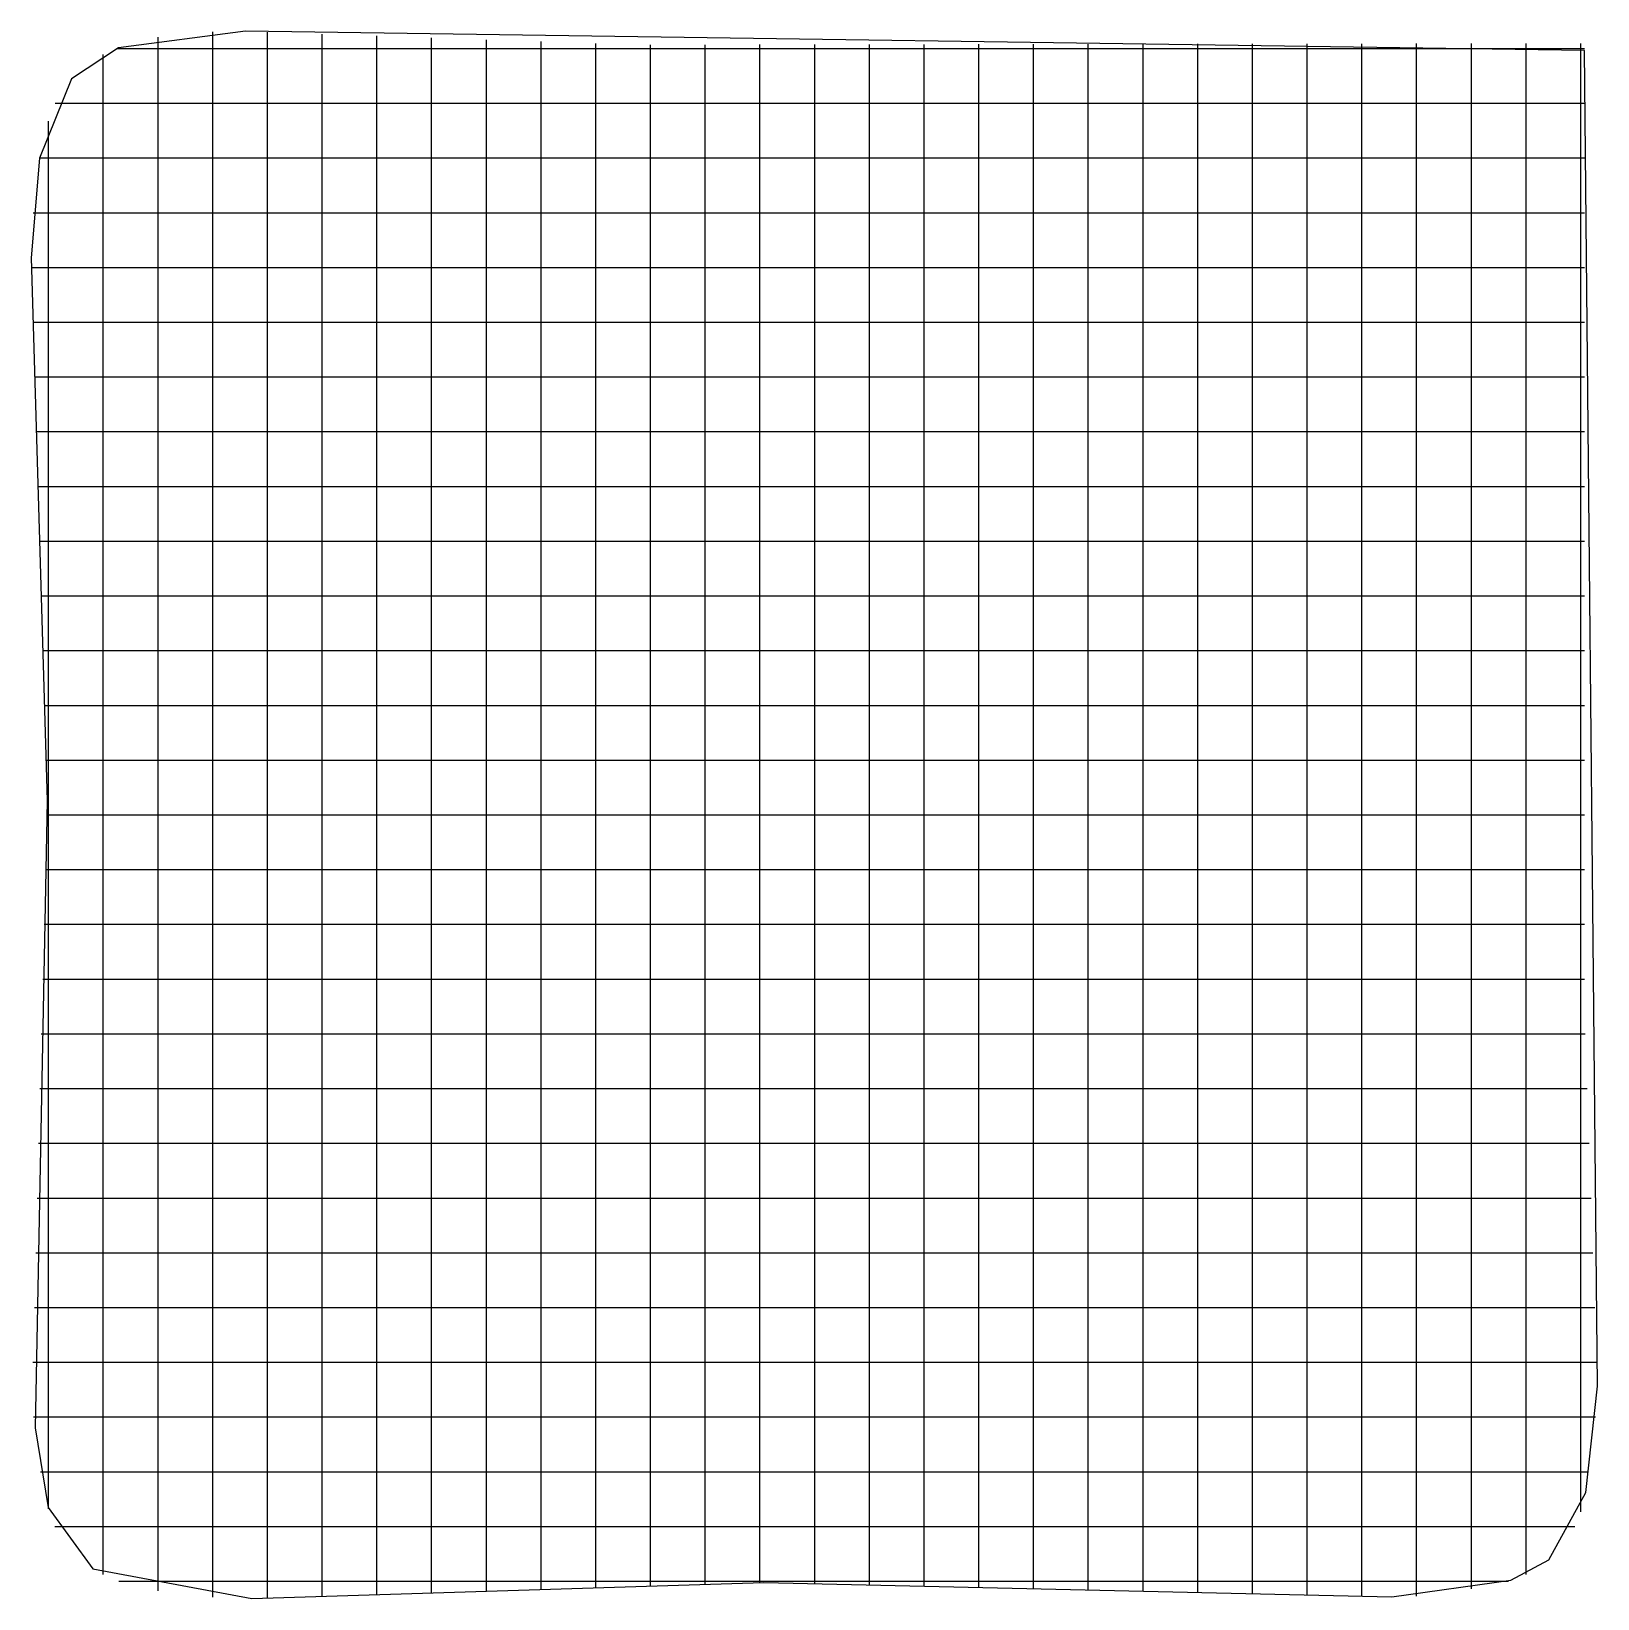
# Model space of a CAD drawing. Header units: metres. Extents: x 0.4 to 14.7, y 0.4 to 14.7.
import ezdxf

# ---------------------------------------------------------------- set-up
doc = ezdxf.new("R2010")
doc.units = ezdxf.units.M

msp = doc.modelspace()

# ---------------------------------------------------------------- linework, layer by layer
for p, q in [((1.593, 14.504), (1.593, 14.695)), ((2.093, 14.743), (2.093, 14.744)), ((2.093, 14.552), (2.093, 14.743)), ((2.593, 14.551), (2.593, 14.742)), ((3.093, 14.533), (3.093, 14.724)), ((3.593, 14.516), (3.593, 14.707)), ((4.093, 14.689), (4.093, 14.69)), ((4.093, 14.499), (4.093, 14.689)), ((4.593, 14.481), (4.593, 14.672)), ((5.093, 14.464), (5.093, 14.655)), ((5.593, 14.446), (5.593, 14.637)), ((6.093, 14.434), (6.093, 14.625)), ((6.593, 14.435), (6.593, 14.626)), ((7.093, 14.436), (7.093, 14.627)), ((7.593, 14.437), (7.593, 14.628)), ((8.093, 14.437), (8.093, 14.628)), ((8.593, 14.438), (8.593, 14.629)), ((9.093, 14.439), (9.093, 14.63)), ((9.593, 14.439), (9.593, 14.63)), ((10.093, 14.44), (10.093, 14.631)), ((10.593, 14.441), (10.593, 14.632)), ((11.093, 14.442), (11.093, 14.633)), ((11.593, 14.442), (11.593, 14.633)), ((12.093, 14.443), (12.093, 14.634)), ((12.593, 14.444), (12.593, 14.635)), ((13.093, 14.635), (13.093, 14.636)), ((13.093, 14.445), (13.093, 14.635)), ((13.593, 14.445), (13.593, 14.636)), ((14.093, 14.446), (14.093, 14.637)), ((14.593, 14.447), (14.593, 14.638)), ((1.093, 14.536), (1.093, 14.537)), ((1.093, 14.346), (1.093, 14.536)), ((1.221, 14.592), (1.412, 14.592)), ((1.221, 14.592), (1.412, 14.592)), ((1.412, 14.592), (1.596, 14.592)), ((1.593, 14.034), (1.593, 14.504)), ((1.596, 14.592), (1.705, 14.592)), ((1.705, 14.592), (2.658, 14.592)), ((2.093, 14.043), (2.093, 14.552)), ((2.593, 14.039), (2.593, 14.551)), ((2.658, 14.592), (3.205, 14.592)), ((3.093, 14.034), (3.093, 14.533)), ((3.205, 14.592), (3.396, 14.592)), ((3.396, 14.592), (3.505, 14.592)), ((3.505, 14.592), (4.458, 14.592)), ((3.593, 14.029), (3.593, 14.516)), ((4.093, 14.023), (4.093, 14.499)), ((4.458, 14.592), (5.005, 14.592)), ((4.593, 14.018), (4.593, 14.481)), ((5.005, 14.592), (5.196, 14.592)), ((5.093, 14.013), (5.093, 14.464)), ((5.196, 14.592), (5.305, 14.592)), ((5.305, 14.592), (5.844, 14.592)), ((5.844, 14.592), (6.035, 14.592)), ((6.035, 14.592), (6.581, 14.592)), ((6.581, 14.592), (7.535, 14.592)), ((7.535, 14.592), (7.644, 14.592)), ((7.644, 14.592), (7.835, 14.592)), ((7.835, 14.592), (8.381, 14.592)), ((8.381, 14.592), (9.335, 14.592)), ((9.335, 14.592), (9.444, 14.592)), ((9.444, 14.592), (9.635, 14.592)), ((9.635, 14.592), (10.181, 14.592)), ((10.181, 14.592), (11.135, 14.592)), ((11.135, 14.592), (11.244, 14.592)), ((11.244, 14.592), (11.435, 14.592)), ((11.435, 14.592), (11.981, 14.592)), ((11.981, 14.592), (12.935, 14.592)), ((12.935, 14.592), (13.044, 14.592)), ((13.044, 14.592), (13.235, 14.592)), ((13.235, 14.592), (13.781, 14.592)), ((13.781, 14.592), (14.517, 14.592)), ((14.517, 14.592), (14.626, 14.592)), ((1.093, 13.987), (1.093, 14.346)), ((5.593, 14.007), (5.593, 14.446)), ((6.093, 14.005), (6.093, 14.434)), ((6.593, 14.011), (6.593, 14.435)), ((7.093, 14.018), (7.093, 14.436)), ((7.593, 14.017), (7.593, 14.437)), ((8.093, 14.013), (8.093, 14.437)), ((8.593, 14.009), (8.593, 14.438)), ((9.093, 14.005), (9.093, 14.439)), ((9.593, 14.001), (9.593, 14.439)), ((10.093, 13.997), (10.093, 14.44)), ((10.593, 13.993), (10.593, 14.441)), ((11.093, 13.99), (11.093, 14.442)), ((11.593, 13.985), (11.593, 14.442)), ((12.093, 13.982), (12.093, 14.443)), ((12.593, 13.978), (12.593, 14.444)), ((13.093, 13.978), (13.093, 14.445)), ((13.593, 14.003), (13.593, 14.445)), ((14.093, 14.052), (14.093, 14.446)), ((14.593, 14.261), (14.593, 14.447)), ((14.593, 14.152), (14.593, 14.261)), ((0.654, 14.092), (0.845, 14.092)), ((0.654, 14.092), (0.845, 14.092)), ((0.845, 14.092), (1.235, 14.092)), ((1.235, 14.092), (2.189, 14.092)), ((1.593, 13.081), (1.593, 14.034)), ((2.093, 13.09), (2.093, 14.043)), ((2.189, 14.092), (2.298, 14.092)), ((2.298, 14.092), (2.489, 14.092)), ((2.489, 14.092), (3.035, 14.092)), ((2.593, 13.085), (2.593, 14.039)), ((3.035, 14.092), (3.989, 14.092)), ((3.093, 13.08), (3.093, 14.034)), ((3.989, 14.092), (4.098, 14.092)), ((4.098, 14.092), (4.289, 14.092)), ((4.289, 14.092), (4.835, 14.092)), ((4.835, 14.092), (5.789, 14.092)), ((5.789, 14.092), (5.898, 14.092)), ((5.898, 14.092), (6.089, 14.092)), ((6.089, 14.092), (6.635, 14.092)), ((6.635, 14.092), (7.589, 14.092)), ((7.589, 14.092), (7.698, 14.092)), ((7.698, 14.092), (7.889, 14.092)), ((7.889, 14.092), (8.435, 14.092)), ((8.435, 14.092), (9.389, 14.092)), ((9.389, 14.092), (9.498, 14.092)), ((9.498, 14.092), (9.689, 14.092)), ((9.689, 14.092), (10.235, 14.092)), ((10.235, 14.092), (11.189, 14.092)), ((11.189, 14.092), (11.298, 14.092)), ((11.298, 14.092), (11.489, 14.092)), ((11.489, 14.092), (12.035, 14.092)), ((12.035, 14.092), (12.989, 14.092)), ((12.989, 14.092), (13.098, 14.092)), ((13.098, 14.092), (13.289, 14.092)), ((13.289, 14.092), (13.835, 14.092)), ((13.835, 14.092), (14.517, 14.092)), ((14.093, 13.098), (14.093, 14.052)), ((14.517, 14.092), (14.626, 14.092)), ((14.593, 13.199), (14.593, 14.152)), ((0.593, 13.902), (0.593, 13.929)), ((0.593, 13.711), (0.593, 13.902)), ((1.093, 13.034), (1.093, 13.987)), ((3.593, 13.075), (3.593, 14.029)), ((4.093, 13.069), (4.093, 14.023)), ((4.593, 13.064), (4.593, 14.018)), ((5.093, 13.059), (5.093, 14.013)), ((5.593, 13.054), (5.593, 14.007)), ((6.093, 13.052), (6.093, 14.005)), ((6.593, 13.058), (6.593, 14.011)), ((7.093, 13.065), (7.093, 14.018)), ((7.593, 13.063), (7.593, 14.017)), ((8.093, 13.059), (8.093, 14.013)), ((8.593, 13.056), (8.593, 14.009)), ((9.093, 13.052), (9.093, 14.005)), ((9.593, 13.048), (9.593, 14.001)), ((10.093, 13.044), (10.093, 13.997)), ((10.593, 13.04), (10.593, 13.993)), ((11.093, 13.036), (11.093, 13.99)), ((11.593, 13.032), (11.593, 13.985)), ((12.093, 13.028), (12.093, 13.982)), ((12.593, 13.025), (12.593, 13.978)), ((13.093, 13.025), (13.093, 13.978)), ((13.593, 13.05), (13.593, 14.003)), ((0.593, 13.164), (0.593, 13.711)), ((0.511, 13.592), (0.702, 13.592)), ((0.511, 13.592), (0.702, 13.592)), ((0.702, 13.592), (1.145, 13.592)), ((1.145, 13.592), (2.098, 13.592)), ((2.098, 13.592), (2.207, 13.592)), ((2.207, 13.592), (2.398, 13.592)), ((2.398, 13.592), (2.945, 13.592)), ((2.945, 13.592), (3.898, 13.592)), ((3.898, 13.592), (4.007, 13.592)), ((4.007, 13.592), (4.198, 13.592)), ((4.198, 13.592), (4.745, 13.592)), ((4.745, 13.592), (5.698, 13.592)), ((5.698, 13.592), (5.807, 13.592)), ((5.807, 13.592), (5.998, 13.592)), ((5.998, 13.592), (6.545, 13.592)), ((6.545, 13.592), (7.498, 13.592)), ((7.498, 13.592), (7.607, 13.592)), ((7.607, 13.592), (7.798, 13.592)), ((7.798, 13.592), (8.345, 13.592)), ((8.345, 13.592), (9.298, 13.592)), ((9.298, 13.592), (9.407, 13.592)), ((9.407, 13.592), (9.598, 13.592)), ((9.598, 13.592), (10.145, 13.592)), ((10.145, 13.592), (11.098, 13.592)), ((11.098, 13.592), (11.207, 13.592)), ((11.207, 13.592), (11.398, 13.592)), ((11.398, 13.592), (11.945, 13.592)), ((11.945, 13.592), (12.898, 13.592)), ((12.898, 13.592), (13.007, 13.592)), ((13.007, 13.592), (13.198, 13.592)), ((13.198, 13.592), (13.745, 13.592)), ((13.745, 13.592), (14.517, 13.592)), ((14.517, 13.592), (14.626, 13.592)), ((14.593, 12.651), (14.593, 13.199)), ((0.451, 13.092), (0.642, 13.092)), ((0.451, 13.092), (0.642, 13.092)), ((0.593, 12.211), (0.593, 13.164)), ((0.642, 13.092), (1.106, 13.092)), ((1.093, 12.925), (1.093, 13.034)), ((1.106, 13.092), (2.06, 13.092)), ((1.593, 12.971), (1.593, 13.081)), ((2.06, 13.092), (2.169, 13.092)), ((2.093, 12.981), (2.093, 13.09)), ((2.169, 13.092), (2.36, 13.092)), ((2.36, 13.092), (2.906, 13.092)), ((2.593, 12.976), (2.593, 13.085)), ((2.906, 13.092), (3.86, 13.092)), ((3.093, 12.971), (3.093, 13.08)), ((3.593, 12.966), (3.593, 13.075)), ((3.86, 13.092), (3.969, 13.092)), ((3.969, 13.092), (4.16, 13.092)), ((4.093, 12.96), (4.093, 13.069)), ((4.16, 13.092), (4.706, 13.092)), ((4.593, 12.955), (4.593, 13.064)), ((4.706, 13.092), (5.66, 13.092)), ((5.093, 12.95), (5.093, 13.059)), ((5.593, 12.945), (5.593, 13.054)), ((5.66, 13.092), (5.769, 13.092)), ((5.769, 13.092), (5.96, 13.092)), ((5.96, 13.092), (6.506, 13.092)), ((6.093, 12.943), (6.093, 13.052)), ((6.506, 13.092), (7.46, 13.092)), ((6.593, 12.949), (6.593, 13.058)), ((7.093, 12.955), (7.093, 13.065)), ((7.46, 13.092), (7.569, 13.092)), ((7.569, 13.092), (7.76, 13.092)), ((7.593, 12.954), (7.593, 13.063)), ((7.76, 13.092), (8.306, 13.092)), ((8.093, 12.95), (8.093, 13.059)), ((8.306, 13.092), (9.26, 13.092)), ((8.593, 12.946), (8.593, 13.056)), ((9.093, 12.943), (9.093, 13.052)), ((9.26, 13.092), (9.369, 13.092)), ((9.369, 13.092), (9.56, 13.092)), ((9.56, 13.092), (10.106, 13.092)), ((9.593, 12.938), (9.593, 13.048)), ((10.093, 12.935), (10.093, 13.044)), ((10.106, 13.092), (11.06, 13.092)), ((10.593, 12.931), (10.593, 13.04)), ((11.06, 13.092), (11.169, 13.092)), ((11.093, 12.926), (11.093, 13.036)), ((11.169, 13.092), (11.36, 13.092)), ((11.36, 13.092), (11.906, 13.092)), ((11.593, 12.923), (11.593, 13.032)), ((11.906, 13.092), (12.86, 13.092)), ((12.093, 12.919), (12.093, 13.028)), ((12.86, 13.092), (12.969, 13.092)), ((12.969, 13.092), (13.16, 13.092)), ((13.16, 13.092), (13.706, 13.092)), ((13.593, 12.941), (13.593, 13.05)), ((13.706, 13.092), (14.517, 13.092)), ((14.093, 12.989), (14.093, 13.098)), ((14.517, 13.092), (14.626, 13.092)), ((1.093, 12.734), (1.093, 12.925)), ((1.593, 12.781), (1.593, 12.971)), ((2.093, 12.79), (2.093, 12.981)), ((2.593, 12.786), (2.593, 12.976)), ((3.093, 12.78), (3.093, 12.971)), ((3.593, 12.775), (3.593, 12.966)), ((4.093, 12.77), (4.093, 12.96)), ((4.593, 12.764), (4.593, 12.955)), ((5.093, 12.759), (5.093, 12.95)), ((5.593, 12.754), (5.593, 12.945)), ((6.093, 12.752), (6.093, 12.943)), ((6.593, 12.759), (6.593, 12.949)), ((7.093, 12.765), (7.093, 12.955)), ((7.593, 12.764), (7.593, 12.954)), ((8.093, 12.759), (8.093, 12.95)), ((8.593, 12.756), (8.593, 12.946)), ((9.093, 12.752), (9.093, 12.943)), ((9.593, 12.748), (9.593, 12.938)), ((10.093, 12.744), (10.093, 12.935)), ((10.593, 12.74), (10.593, 12.931)), ((11.093, 12.736), (11.093, 12.926)), ((11.593, 12.732), (11.593, 12.923)), ((12.093, 12.728), (12.093, 12.919)), ((12.593, 12.915), (12.593, 13.025)), ((12.593, 12.725), (12.593, 12.915)), ((13.093, 12.915), (13.093, 13.025)), ((13.093, 12.725), (13.093, 12.915)), ((13.593, 12.75), (13.593, 12.941)), ((14.093, 12.798), (14.093, 12.989)), ((1.593, 12.234), (1.593, 12.781)), ((2.093, 12.243), (2.093, 12.79)), ((2.593, 12.239), (2.593, 12.786)), ((3.093, 12.234), (3.093, 12.78)), ((3.593, 12.229), (3.593, 12.775)), ((4.093, 12.223), (4.093, 12.77)), ((4.593, 12.218), (4.593, 12.764)), ((5.093, 12.213), (5.093, 12.759)), ((5.593, 12.207), (5.593, 12.754)), ((6.093, 12.205), (6.093, 12.752)), ((6.593, 12.211), (6.593, 12.759)), ((7.093, 12.218), (7.093, 12.765)), ((7.593, 12.217), (7.593, 12.764)), ((8.093, 12.213), (8.093, 12.759)), ((8.593, 12.209), (8.593, 12.756)), ((9.093, 12.205), (9.093, 12.752)), ((9.593, 12.201), (9.593, 12.748)), ((10.093, 12.197), (10.093, 12.744)), ((13.593, 12.203), (13.593, 12.75)), ((14.093, 12.252), (14.093, 12.798)), ((1.093, 12.187), (1.093, 12.734)), ((10.593, 12.193), (10.593, 12.74)), ((11.093, 12.19), (11.093, 12.736)), ((11.593, 12.185), (11.593, 12.732)), ((12.093, 12.182), (12.093, 12.728)), ((12.593, 12.178), (12.593, 12.725)), ((13.093, 12.178), (13.093, 12.725)), ((14.593, 12.461), (14.593, 12.651)), ((0.438, 12.592), (0.629, 12.592)), ((0.438, 12.592), (0.629, 12.592)), ((0.629, 12.592), (1.098, 12.592)), ((1.098, 12.592), (2.051, 12.592)), ((2.051, 12.592), (2.161, 12.592)), ((2.161, 12.592), (2.351, 12.592)), ((2.351, 12.592), (2.898, 12.592)), ((2.898, 12.592), (3.851, 12.592)), ((3.851, 12.592), (3.961, 12.592)), ((3.961, 12.592), (4.151, 12.592)), ((4.151, 12.592), (4.698, 12.592)), ((4.698, 12.592), (5.651, 12.592)), ((5.651, 12.592), (5.761, 12.592)), ((5.761, 12.592), (5.951, 12.592)), ((5.951, 12.592), (6.498, 12.592)), ((6.498, 12.592), (7.451, 12.592)), ((7.451, 12.592), (7.561, 12.592)), ((7.561, 12.592), (7.751, 12.592)), ((7.751, 12.592), (8.298, 12.592)), ((8.298, 12.592), (9.251, 12.592)), ((9.251, 12.592), (9.361, 12.592)), ((9.361, 12.592), (9.551, 12.592)), ((9.551, 12.592), (10.098, 12.592)), ((10.098, 12.592), (11.051, 12.592)), ((11.051, 12.592), (11.161, 12.592)), ((11.161, 12.592), (11.351, 12.592)), ((11.351, 12.592), (11.898, 12.592)), ((11.898, 12.592), (12.851, 12.592)), ((12.851, 12.592), (12.961, 12.592)), ((12.961, 12.592), (13.151, 12.592)), ((13.151, 12.592), (13.698, 12.592)), ((13.698, 12.592), (14.517, 12.592)), ((14.517, 12.592), (14.626, 12.592)), ((14.593, 12.352), (14.593, 12.461)), ((14.593, 11.399), (14.593, 12.352)), ((0.593, 12.102), (0.593, 12.211)), ((1.093, 11.234), (1.093, 12.187)), ((1.593, 11.281), (1.593, 12.234)), ((2.093, 11.29), (2.093, 12.243)), ((2.593, 11.285), (2.593, 12.239)), ((3.093, 11.28), (3.093, 12.234)), ((3.593, 11.275), (3.593, 12.229)), ((4.093, 11.269), (4.093, 12.223)), ((4.593, 11.264), (4.593, 12.218)), ((5.093, 11.259), (5.093, 12.213)), ((5.593, 11.254), (5.593, 12.207)), ((6.093, 11.252), (6.093, 12.205)), ((6.593, 11.258), (6.593, 12.211)), ((7.093, 11.265), (7.093, 12.218)), ((7.593, 11.263), (7.593, 12.217)), ((8.093, 11.259), (8.093, 12.213)), ((8.593, 11.256), (8.593, 12.209)), ((9.093, 11.252), (9.093, 12.205)), ((9.593, 11.248), (9.593, 12.201)), ((10.093, 11.244), (10.093, 12.197)), ((10.593, 11.24), (10.593, 12.193)), ((11.093, 11.236), (11.093, 12.19)), ((11.593, 11.232), (11.593, 12.185)), ((12.093, 11.228), (12.093, 12.182)), ((12.593, 11.225), (12.593, 12.178)), ((13.093, 11.225), (13.093, 12.178)), ((13.593, 11.25), (13.593, 12.203)), ((14.093, 11.298), (14.093, 12.252)), ((0.453, 12.092), (0.644, 12.092)), ((0.453, 12.092), (0.644, 12.092)), ((0.593, 11.911), (0.593, 12.102)), ((0.644, 12.092), (1.108, 12.092)), ((1.108, 12.092), (2.061, 12.092)), ((2.061, 12.092), (2.17, 12.092)), ((2.17, 12.092), (2.361, 12.092)), ((2.361, 12.092), (2.908, 12.092)), ((2.908, 12.092), (3.861, 12.092)), ((3.861, 12.092), (3.97, 12.092)), ((3.97, 12.092), (4.161, 12.092)), ((4.161, 12.092), (4.708, 12.092)), ((4.708, 12.092), (5.661, 12.092)), ((5.661, 12.092), (5.77, 12.092)), ((5.77, 12.092), (5.961, 12.092)), ((5.961, 12.092), (6.508, 12.092)), ((6.508, 12.092), (7.461, 12.092)), ((7.461, 12.092), (7.57, 12.092)), ((7.57, 12.092), (7.761, 12.092)), ((7.761, 12.092), (8.308, 12.092)), ((8.308, 12.092), (9.261, 12.092)), ((9.261, 12.092), (9.37, 12.092)), ((9.37, 12.092), (9.561, 12.092)), ((9.561, 12.092), (10.108, 12.092)), ((10.108, 12.092), (11.061, 12.092)), ((11.061, 12.092), (11.17, 12.092)), ((11.17, 12.092), (11.361, 12.092)), ((11.361, 12.092), (11.908, 12.092)), ((11.908, 12.092), (12.861, 12.092)), ((12.861, 12.092), (12.97, 12.092)), ((12.97, 12.092), (13.161, 12.092)), ((13.161, 12.092), (13.708, 12.092)), ((13.708, 12.092), (14.517, 12.092)), ((14.517, 12.092), (14.626, 12.092)), ((0.593, 11.364), (0.593, 11.911)), ((0.468, 11.592), (0.659, 11.592)), ((0.468, 11.592), (0.659, 11.592)), ((0.659, 11.592), (1.117, 11.592)), ((1.117, 11.592), (2.07, 11.592)), ((2.07, 11.592), (2.18, 11.592)), ((2.18, 11.592), (2.37, 11.592)), ((2.37, 11.592), (2.917, 11.592)), ((2.917, 11.592), (3.87, 11.592)), ((3.87, 11.592), (3.98, 11.592)), ((3.98, 11.592), (4.17, 11.592)), ((4.17, 11.592), (4.717, 11.592)), ((4.717, 11.592), (5.67, 11.592)), ((5.67, 11.592), (5.78, 11.592)), ((5.78, 11.592), (5.97, 11.592)), ((5.97, 11.592), (6.517, 11.592)), ((6.517, 11.592), (7.47, 11.592)), ((7.47, 11.592), (7.58, 11.592)), ((7.58, 11.592), (7.77, 11.592)), ((7.77, 11.592), (8.317, 11.592)), ((8.317, 11.592), (9.27, 11.592)), ((9.27, 11.592), (9.38, 11.592)), ((9.38, 11.592), (9.57, 11.592)), ((9.57, 11.592), (10.117, 11.592)), ((10.117, 11.592), (11.07, 11.592)), ((11.07, 11.592), (11.18, 11.592)), ((11.18, 11.592), (11.37, 11.592)), ((11.37, 11.592), (11.917, 11.592)), ((11.917, 11.592), (12.87, 11.592)), ((12.87, 11.592), (12.98, 11.592)), ((12.98, 11.592), (13.17, 11.592)), ((13.17, 11.592), (13.717, 11.592)), ((13.717, 11.592), (14.517, 11.592)), ((14.517, 11.592), (14.626, 11.592)), ((0.593, 10.411), (0.593, 11.364)), ((14.593, 10.851), (14.593, 11.399)), ((1.093, 11.125), (1.093, 11.234)), ((1.593, 11.171), (1.593, 11.281)), ((1.593, 10.981), (1.593, 11.171)), ((2.093, 11.181), (2.093, 11.29)), ((2.093, 10.99), (2.093, 11.181)), ((2.593, 11.176), (2.593, 11.285)), ((2.593, 10.986), (2.593, 11.176)), ((3.093, 11.171), (3.093, 11.28)), ((3.093, 10.98), (3.093, 11.171)), ((3.593, 11.166), (3.593, 11.275)), ((4.093, 11.16), (4.093, 11.269)), ((4.593, 11.155), (4.593, 11.264)), ((5.093, 11.15), (5.093, 11.259)), ((5.593, 11.145), (5.593, 11.254)), ((6.093, 11.143), (6.093, 11.252)), ((6.593, 11.149), (6.593, 11.258)), ((7.093, 11.155), (7.093, 11.265)), ((7.593, 11.154), (7.593, 11.263)), ((8.093, 11.15), (8.093, 11.259)), ((8.593, 11.146), (8.593, 11.256)), ((9.093, 11.143), (9.093, 11.252)), ((9.593, 11.138), (9.593, 11.248)), ((10.093, 11.135), (10.093, 11.244)), ((10.593, 11.131), (10.593, 11.24)), ((11.093, 11.126), (11.093, 11.236)), ((11.593, 11.123), (11.593, 11.232)), ((12.093, 11.119), (12.093, 11.228)), ((12.593, 11.115), (12.593, 11.225)), ((13.093, 11.115), (13.093, 11.225)), ((13.593, 11.141), (13.593, 11.25)), ((14.093, 11.189), (14.093, 11.298)), ((14.093, 10.998), (14.093, 11.189)), ((0.484, 11.092), (0.675, 11.092)), ((0.484, 11.092), (0.675, 11.092)), ((0.675, 11.092), (1.127, 11.092)), ((1.093, 10.934), (1.093, 11.125)), ((1.127, 11.092), (2.081, 11.092)), ((2.081, 11.092), (2.19, 11.092)), ((2.19, 11.092), (2.381, 11.092)), ((2.381, 11.092), (2.927, 11.092)), ((2.927, 11.092), (3.881, 11.092)), ((3.593, 10.975), (3.593, 11.166)), ((3.881, 11.092), (3.99, 11.092)), ((3.99, 11.092), (4.181, 11.092)), ((4.093, 10.97), (4.093, 11.16)), ((4.181, 11.092), (4.727, 11.092)), ((4.593, 10.964), (4.593, 11.155)), ((4.727, 11.092), (5.681, 11.092)), ((5.093, 10.959), (5.093, 11.15)), ((5.593, 10.954), (5.593, 11.145)), ((5.681, 11.092), (5.79, 11.092)), ((5.79, 11.092), (5.981, 11.092)), ((5.981, 11.092), (6.527, 11.092)), ((6.093, 10.952), (6.093, 11.143)), ((6.527, 11.092), (7.481, 11.092)), ((6.593, 10.959), (6.593, 11.149)), ((7.093, 10.965), (7.093, 11.155)), ((7.481, 11.092), (7.59, 11.092)), ((7.59, 11.092), (7.781, 11.092)), ((7.593, 10.964), (7.593, 11.154)), ((7.781, 11.092), (8.327, 11.092)), ((8.093, 10.959), (8.093, 11.15)), ((8.327, 11.092), (9.281, 11.092)), ((8.593, 10.956), (8.593, 11.146)), ((9.093, 10.952), (9.093, 11.143)), ((9.281, 11.092), (9.39, 11.092)), ((9.39, 11.092), (9.581, 11.092)), ((9.581, 11.092), (10.127, 11.092)), ((9.593, 10.948), (9.593, 11.138)), ((10.093, 10.944), (10.093, 11.135)), ((10.127, 11.092), (11.081, 11.092)), ((10.593, 10.94), (10.593, 11.131)), ((11.081, 11.092), (11.19, 11.092)), ((11.093, 10.936), (11.093, 11.126)), ((11.19, 11.092), (11.381, 11.092)), ((11.381, 11.092), (11.927, 11.092)), ((11.593, 10.932), (11.593, 11.123)), ((11.927, 11.092), (12.881, 11.092)), ((12.093, 10.928), (12.093, 11.119)), ((12.593, 10.925), (12.593, 11.115)), ((12.881, 11.092), (12.99, 11.092)), ((12.99, 11.092), (13.181, 11.092)), ((13.093, 10.925), (13.093, 11.115)), ((13.181, 11.092), (13.727, 11.092)), ((13.593, 10.95), (13.593, 11.141)), ((13.727, 11.092), (14.517, 11.092)), ((14.517, 11.092), (14.626, 11.092)), ((1.093, 10.387), (1.093, 10.934)), ((1.593, 10.434), (1.593, 10.981)), ((2.093, 10.443), (2.093, 10.99)), ((2.593, 10.439), (2.593, 10.986)), ((3.093, 10.434), (3.093, 10.98)), ((3.593, 10.429), (3.593, 10.975)), ((4.093, 10.423), (4.093, 10.97)), ((4.593, 10.418), (4.593, 10.964)), ((5.093, 10.413), (5.093, 10.959)), ((5.593, 10.407), (5.593, 10.954)), ((6.093, 10.405), (6.093, 10.952)), ((6.593, 10.411), (6.593, 10.959)), ((7.093, 10.418), (7.093, 10.965)), ((7.593, 10.417), (7.593, 10.964)), ((8.093, 10.413), (8.093, 10.959)), ((8.593, 10.409), (8.593, 10.956)), ((9.093, 10.405), (9.093, 10.952)), ((9.593, 10.401), (9.593, 10.948)), ((10.093, 10.397), (10.093, 10.944)), ((10.593, 10.393), (10.593, 10.94)), ((11.093, 10.39), (11.093, 10.936)), ((11.593, 10.385), (11.593, 10.932)), ((12.093, 10.382), (12.093, 10.928)), ((12.593, 10.378), (12.593, 10.925)), ((13.093, 10.378), (13.093, 10.925)), ((13.593, 10.403), (13.593, 10.95)), ((14.093, 10.452), (14.093, 10.998)), ((14.593, 10.661), (14.593, 10.851)), ((14.593, 10.552), (14.593, 10.661)), ((0.499, 10.592), (0.69, 10.592)), ((0.499, 10.592), (0.69, 10.592)), ((0.69, 10.592), (1.137, 10.592)), ((1.137, 10.592), (2.09, 10.592)), ((2.09, 10.592), (2.199, 10.592)), ((2.199, 10.592), (2.39, 10.592)), ((2.39, 10.592), (2.937, 10.592)), ((2.937, 10.592), (3.89, 10.592)), ((3.89, 10.592), (3.999, 10.592)), ((3.999, 10.592), (4.19, 10.592)), ((4.19, 10.592), (4.737, 10.592)), ((4.737, 10.592), (5.69, 10.592)), ((5.69, 10.592), (5.799, 10.592)), ((5.799, 10.592), (5.99, 10.592)), ((5.99, 10.592), (6.537, 10.592)), ((6.537, 10.592), (7.49, 10.592)), ((7.49, 10.592), (7.599, 10.592)), ((7.599, 10.592), (7.79, 10.592)), ((7.79, 10.592), (8.337, 10.592)), ((8.337, 10.592), (9.29, 10.592)), ((9.29, 10.592), (9.399, 10.592)), ((9.399, 10.592), (9.59, 10.592)), ((9.59, 10.592), (10.137, 10.592)), ((10.137, 10.592), (11.09, 10.592)), ((11.09, 10.592), (11.199, 10.592)), ((11.199, 10.592), (11.39, 10.592)), ((11.39, 10.592), (11.937, 10.592)), ((11.937, 10.592), (12.89, 10.592)), ((12.89, 10.592), (12.999, 10.592)), ((12.999, 10.592), (13.19, 10.592)), ((13.19, 10.592), (13.737, 10.592)), ((13.737, 10.592), (14.517, 10.592)), ((14.093, 9.498), (14.093, 10.452)), ((14.517, 10.592), (14.626, 10.592)), ((14.593, 9.599), (14.593, 10.552)), ((0.593, 10.302), (0.593, 10.411)), ((1.093, 9.434), (1.093, 10.387)), ((1.593, 9.481), (1.593, 10.434)), ((2.093, 9.49), (2.093, 10.443)), ((2.593, 9.485), (2.593, 10.439)), ((3.093, 9.48), (3.093, 10.434)), ((3.593, 9.475), (3.593, 10.429)), ((4.093, 9.469), (4.093, 10.423)), ((4.593, 9.464), (4.593, 10.418)), ((5.093, 9.459), (5.093, 10.413)), ((5.593, 9.454), (5.593, 10.407)), ((6.093, 9.452), (6.093, 10.405)), ((6.593, 9.458), (6.593, 10.411)), ((7.093, 9.465), (7.093, 10.418)), ((7.593, 9.463), (7.593, 10.417)), ((8.093, 9.459), (8.093, 10.413)), ((8.593, 9.456), (8.593, 10.409)), ((9.093, 9.452), (9.093, 10.405)), ((9.593, 9.448), (9.593, 10.401)), ((10.093, 9.444), (10.093, 10.397)), ((10.593, 9.44), (10.593, 10.393)), ((11.093, 9.436), (11.093, 10.39)), ((11.593, 9.432), (11.593, 10.385)), ((12.093, 9.428), (12.093, 10.382)), ((12.593, 9.425), (12.593, 10.378)), ((13.093, 9.425), (13.093, 10.378)), ((13.593, 9.45), (13.593, 10.403)), ((0.593, 10.111), (0.593, 10.302)), ((0.514, 10.092), (0.705, 10.092)), ((0.514, 10.092), (0.705, 10.092)), ((0.593, 9.564), (0.593, 10.111)), ((0.705, 10.092), (1.146, 10.092)), ((1.146, 10.092), (2.1, 10.092)), ((2.1, 10.092), (2.209, 10.092)), ((2.209, 10.092), (2.4, 10.092)), ((2.4, 10.092), (2.946, 10.092)), ((2.946, 10.092), (3.9, 10.092)), ((3.9, 10.092), (4.009, 10.092)), ((4.009, 10.092), (4.2, 10.092)), ((4.2, 10.092), (4.746, 10.092)), ((4.746, 10.092), (5.7, 10.092)), ((5.7, 10.092), (5.809, 10.092)), ((5.809, 10.092), (6, 10.092)), ((6, 10.092), (6.546, 10.092)), ((6.546, 10.092), (7.5, 10.092)), ((7.5, 10.092), (7.609, 10.092)), ((7.609, 10.092), (7.8, 10.092)), ((7.8, 10.092), (8.346, 10.092)), ((8.346, 10.092), (9.3, 10.092)), ((9.3, 10.092), (9.409, 10.092)), ((9.409, 10.092), (9.6, 10.092)), ((9.6, 10.092), (10.146, 10.092)), ((10.146, 10.092), (11.1, 10.092)), ((11.1, 10.092), (11.209, 10.092)), ((11.209, 10.092), (11.4, 10.092)), ((11.4, 10.092), (11.946, 10.092)), ((11.946, 10.092), (12.9, 10.092)), ((12.9, 10.092), (13.009, 10.092)), ((13.009, 10.092), (13.2, 10.092)), ((13.2, 10.092), (13.746, 10.092)), ((13.746, 10.092), (14.517, 10.092)), ((14.517, 10.092), (14.626, 10.092)), ((0.529, 9.592), (0.72, 9.592)), ((0.529, 9.592), (0.72, 9.592)), ((0.72, 9.592), (1.156, 9.592)), ((1.156, 9.592), (2.11, 9.592)), ((2.11, 9.592), (2.219, 9.592)), ((2.219, 9.592), (2.409, 9.592)), ((2.409, 9.592), (2.956, 9.592)), ((2.956, 9.592), (3.91, 9.592)), ((3.91, 9.592), (4.019, 9.592)), ((4.019, 9.592), (4.209, 9.592)), ((4.209, 9.592), (4.756, 9.592)), ((4.756, 9.592), (5.71, 9.592)), ((5.71, 9.592), (5.819, 9.592)), ((5.819, 9.592), (6.009, 9.592)), ((6.009, 9.592), (6.556, 9.592)), ((6.556, 9.592), (7.51, 9.592)), ((7.51, 9.592), (7.619, 9.592)), ((7.619, 9.592), (7.809, 9.592)), ((7.809, 9.592), (8.356, 9.592)), ((8.356, 9.592), (9.31, 9.592)), ((9.31, 9.592), (9.419, 9.592)), ((9.419, 9.592), (9.609, 9.592)), ((9.609, 9.592), (10.156, 9.592)), ((10.156, 9.592), (11.11, 9.592)), ((11.11, 9.592), (11.219, 9.592)), ((11.219, 9.592), (11.409, 9.592)), ((11.409, 9.592), (11.956, 9.592)), ((11.956, 9.592), (12.91, 9.592)), ((12.91, 9.592), (13.019, 9.592)), ((13.019, 9.592), (13.209, 9.592)), ((13.209, 9.592), (13.756, 9.592)), ((13.756, 9.592), (14.517, 9.592)), ((14.517, 9.592), (14.626, 9.592)), ((14.593, 9.051), (14.593, 9.599)), ((0.593, 8.611), (0.593, 9.564)), ((1.593, 9.371), (1.593, 9.481)), ((2.093, 9.381), (2.093, 9.49)), ((2.593, 9.376), (2.593, 9.485)), ((3.093, 9.371), (3.093, 9.48)), ((3.593, 9.366), (3.593, 9.475)), ((4.093, 9.36), (4.093, 9.469)), ((4.593, 9.355), (4.593, 9.464)), ((5.093, 9.35), (5.093, 9.459)), ((5.593, 9.345), (5.593, 9.454)), ((6.093, 9.343), (6.093, 9.452)), ((6.593, 9.349), (6.593, 9.458)), ((7.093, 9.355), (7.093, 9.465)), ((7.593, 9.354), (7.593, 9.463)), ((8.093, 9.35), (8.093, 9.459)), ((8.593, 9.346), (8.593, 9.456)), ((9.093, 9.343), (9.093, 9.452)), ((13.593, 9.341), (13.593, 9.45)), ((14.093, 9.389), (14.093, 9.498)), ((1.093, 9.325), (1.093, 9.434)), ((1.093, 9.134), (1.093, 9.325)), ((1.593, 9.181), (1.593, 9.371)), ((2.093, 9.19), (2.093, 9.381)), ((2.593, 9.186), (2.593, 9.376)), ((3.093, 9.18), (3.093, 9.371)), ((3.593, 9.175), (3.593, 9.366)), ((4.093, 9.17), (4.093, 9.36)), ((4.593, 9.164), (4.593, 9.355)), ((5.093, 9.159), (5.093, 9.35)), ((5.593, 9.154), (5.593, 9.345)), ((6.093, 9.152), (6.093, 9.343)), ((6.593, 9.159), (6.593, 9.349)), ((7.093, 9.165), (7.093, 9.355)), ((7.593, 9.164), (7.593, 9.354)), ((8.093, 9.159), (8.093, 9.35)), ((8.593, 9.156), (8.593, 9.346)), ((9.093, 9.152), (9.093, 9.343)), ((9.593, 9.338), (9.593, 9.448)), ((9.593, 9.148), (9.593, 9.338)), ((10.093, 9.335), (10.093, 9.444)), ((10.093, 9.144), (10.093, 9.335)), ((10.593, 9.331), (10.593, 9.44)), ((10.593, 9.14), (10.593, 9.331)), ((11.093, 9.326), (11.093, 9.436)), ((11.093, 9.136), (11.093, 9.326)), ((11.593, 9.323), (11.593, 9.432)), ((11.593, 9.132), (11.593, 9.323)), ((12.093, 9.319), (12.093, 9.428)), ((12.093, 9.128), (12.093, 9.319)), ((12.593, 9.315), (12.593, 9.425)), ((12.593, 9.125), (12.593, 9.315)), ((13.093, 9.315), (13.093, 9.425)), ((13.093, 9.125), (13.093, 9.315)), ((13.593, 9.15), (13.593, 9.341)), ((14.093, 9.198), (14.093, 9.389)), ((1.593, 8.634), (1.593, 9.181)), ((2.093, 8.643), (2.093, 9.19)), ((2.593, 8.639), (2.593, 9.186)), ((3.093, 8.634), (3.093, 9.18)), ((3.593, 8.629), (3.593, 9.175)), ((4.093, 8.623), (4.093, 9.17)), ((4.593, 8.618), (4.593, 9.164)), ((7.093, 8.618), (7.093, 9.165)), ((7.593, 8.617), (7.593, 9.164)), ((14.093, 8.652), (14.093, 9.198)), ((0.545, 9.092), (0.736, 9.092)), ((0.545, 9.092), (0.736, 9.092)), ((0.736, 9.092), (1.166, 9.092)), ((1.093, 8.587), (1.093, 9.134)), ((1.166, 9.092), (2.119, 9.092)), ((2.119, 9.092), (2.229, 9.092)), ((2.229, 9.092), (2.419, 9.092)), ((2.419, 9.092), (2.966, 9.092)), ((2.966, 9.092), (3.919, 9.092)), ((3.919, 9.092), (4.029, 9.092)), ((4.029, 9.092), (4.219, 9.092)), ((4.219, 9.092), (4.766, 9.092)), ((4.766, 9.092), (5.719, 9.092)), ((5.093, 8.613), (5.093, 9.159)), ((5.593, 8.607), (5.593, 9.154)), ((5.719, 9.092), (5.829, 9.092)), ((5.829, 9.092), (6.019, 9.092)), ((6.019, 9.092), (6.566, 9.092)), ((6.093, 8.605), (6.093, 9.152)), ((6.566, 9.092), (7.519, 9.092)), ((6.593, 8.611), (6.593, 9.159)), ((7.519, 9.092), (7.629, 9.092)), ((7.629, 9.092), (7.819, 9.092)), ((7.819, 9.092), (8.366, 9.092)), ((8.093, 8.613), (8.093, 9.159)), ((8.366, 9.092), (9.319, 9.092)), ((8.593, 8.609), (8.593, 9.156)), ((9.093, 8.605), (9.093, 9.152)), ((9.319, 9.092), (9.429, 9.092)), ((9.429, 9.092), (9.619, 9.092)), ((9.593, 8.601), (9.593, 9.148)), ((9.619, 9.092), (10.166, 9.092)), ((10.093, 8.597), (10.093, 9.144)), ((10.166, 9.092), (11.119, 9.092)), ((10.593, 8.593), (10.593, 9.14)), ((11.093, 8.59), (11.093, 9.136)), ((11.119, 9.092), (11.229, 9.092)), ((11.229, 9.092), (11.419, 9.092)), ((11.419, 9.092), (11.966, 9.092)), ((11.593, 8.585), (11.593, 9.132)), ((11.966, 9.092), (12.919, 9.092)), ((12.093, 8.582), (12.093, 9.128)), ((12.593, 8.578), (12.593, 9.125)), ((12.919, 9.092), (13.029, 9.092)), ((13.029, 9.092), (13.219, 9.092)), ((13.093, 8.578), (13.093, 9.125)), ((13.219, 9.092), (13.766, 9.092)), ((13.593, 8.603), (13.593, 9.15)), ((13.766, 9.092), (14.517, 9.092)), ((14.517, 9.092), (14.626, 9.092)), ((14.593, 8.861), (14.593, 9.051)), ((14.593, 8.752), (14.593, 8.861)), ((14.593, 7.799), (14.593, 8.752)), ((0.56, 8.592), (0.751, 8.592)), ((0.56, 8.592), (0.751, 8.592)), ((0.593, 8.502), (0.593, 8.611)), ((0.751, 8.592), (1.176, 8.592)), ((1.176, 8.592), (2.129, 8.592)), ((1.593, 7.681), (1.593, 8.634)), ((2.093, 7.69), (2.093, 8.643)), ((2.129, 8.592), (2.238, 8.592)), ((2.238, 8.592), (2.429, 8.592)), ((2.429, 8.592), (2.976, 8.592)), ((2.593, 7.685), (2.593, 8.639)), ((2.976, 8.592), (3.929, 8.592)), ((3.093, 7.68), (3.093, 8.634)), ((3.593, 7.675), (3.593, 8.629)), ((3.929, 8.592), (4.038, 8.592)), ((4.038, 8.592), (4.229, 8.592)), ((4.093, 7.669), (4.093, 8.623)), ((4.229, 8.592), (4.776, 8.592)), ((4.593, 7.664), (4.593, 8.618)), ((4.776, 8.592), (5.729, 8.592)), ((5.093, 7.659), (5.093, 8.613)), ((5.593, 7.654), (5.593, 8.607)), ((5.729, 8.592), (5.838, 8.592)), ((5.838, 8.592), (6.029, 8.592)), ((6.029, 8.592), (6.576, 8.592)), ((6.093, 7.652), (6.093, 8.605)), ((6.576, 8.592), (7.529, 8.592)), ((6.593, 7.658), (6.593, 8.611)), ((7.093, 7.665), (7.093, 8.618)), ((7.529, 8.592), (7.638, 8.592)), ((7.593, 7.663), (7.593, 8.617)), ((7.638, 8.592), (7.829, 8.592)), ((7.829, 8.592), (8.376, 8.592)), ((8.093, 7.659), (8.093, 8.613)), ((8.376, 8.592), (9.329, 8.592)), ((8.593, 7.656), (8.593, 8.609)), ((9.093, 7.652), (9.093, 8.605)), ((9.329, 8.592), (9.438, 8.592)), ((9.438, 8.592), (9.629, 8.592)), ((9.593, 7.648), (9.593, 8.601)), ((9.629, 8.592), (10.176, 8.592)), ((10.093, 7.644), (10.093, 8.597)), ((10.176, 8.592), (11.129, 8.592)), ((10.593, 7.64), (10.593, 8.593)), ((11.093, 7.636), (11.093, 8.59)), ((11.129, 8.592), (11.238, 8.592)), ((11.238, 8.592), (11.429, 8.592)), ((11.429, 8.592), (11.976, 8.592)), ((11.976, 8.592), (12.929, 8.592)), ((12.929, 8.592), (13.038, 8.592)), ((13.038, 8.592), (13.229, 8.592)), ((13.229, 8.592), (13.776, 8.592)), ((13.593, 7.65), (13.593, 8.603)), ((13.776, 8.592), (14.517, 8.592)), ((14.093, 7.698), (14.093, 8.652)), ((14.517, 8.592), (14.626, 8.592)), ((0.593, 8.311), (0.593, 8.502)), ((1.093, 7.634), (1.093, 8.587)), ((11.593, 7.632), (11.593, 8.585)), ((12.093, 7.628), (12.093, 8.582)), ((12.593, 7.625), (12.593, 8.578)), ((13.093, 7.625), (13.093, 8.578)), ((0.593, 7.764), (0.593, 8.311)), ((0.575, 8.092), (0.766, 8.092)), ((0.575, 8.092), (0.766, 8.092)), ((0.766, 8.092), (1.185, 8.092)), ((1.185, 8.092), (2.139, 8.092)), ((2.139, 8.092), (2.248, 8.092)), ((2.248, 8.092), (2.438, 8.092)), ((2.438, 8.092), (2.985, 8.092)), ((2.985, 8.092), (3.939, 8.092)), ((3.939, 8.092), (4.048, 8.092)), ((4.048, 8.092), (4.238, 8.092)), ((4.238, 8.092), (4.785, 8.092)), ((4.785, 8.092), (5.739, 8.092)), ((5.739, 8.092), (5.848, 8.092)), ((5.848, 8.092), (6.038, 8.092)), ((6.038, 8.092), (6.585, 8.092)), ((6.585, 8.092), (7.539, 8.092)), ((7.539, 8.092), (7.648, 8.092)), ((7.648, 8.092), (7.838, 8.092)), ((7.838, 8.092), (8.385, 8.092)), ((8.385, 8.092), (9.339, 8.092)), ((9.339, 8.092), (9.448, 8.092)), ((9.448, 8.092), (9.638, 8.092)), ((9.638, 8.092), (10.185, 8.092)), ((10.185, 8.092), (11.139, 8.092)), ((11.139, 8.092), (11.248, 8.092)), ((11.248, 8.092), (11.438, 8.092)), ((11.438, 8.092), (11.985, 8.092)), ((11.985, 8.092), (12.939, 8.092)), ((12.939, 8.092), (13.048, 8.092)), ((13.048, 8.092), (13.238, 8.092)), ((13.238, 8.092), (13.785, 8.092)), ((13.785, 8.092), (14.517, 8.092)), ((14.517, 8.092), (14.626, 8.092)), ((0.593, 6.811), (0.593, 7.764)), ((14.593, 7.251), (14.593, 7.799)), ((0.576, 7.592), (0.577, 7.592)), ((0.576, 7.592), (0.577, 7.592)), ((0.577, 7.592), (0.767, 7.592)), ((0.767, 7.592), (1.186, 7.592)), ((1.093, 7.525), (1.093, 7.634)), ((1.186, 7.592), (2.14, 7.592)), ((1.593, 7.571), (1.593, 7.681)), ((2.093, 7.581), (2.093, 7.69)), ((2.14, 7.592), (2.249, 7.592)), ((2.249, 7.592), (2.439, 7.592)), ((2.439, 7.592), (2.986, 7.592)), ((2.593, 7.576), (2.593, 7.685)), ((2.986, 7.592), (3.94, 7.592)), ((3.093, 7.571), (3.093, 7.68)), ((3.593, 7.566), (3.593, 7.675)), ((3.94, 7.592), (4.049, 7.592)), ((4.049, 7.592), (4.239, 7.592)), ((4.093, 7.56), (4.093, 7.669)), ((4.239, 7.592), (4.786, 7.592)), ((4.593, 7.555), (4.593, 7.664)), ((4.786, 7.592), (5.74, 7.592)), ((5.093, 7.55), (5.093, 7.659)), ((5.593, 7.545), (5.593, 7.654)), ((5.74, 7.592), (5.849, 7.592)), ((5.849, 7.592), (6.039, 7.592)), ((6.039, 7.592), (6.586, 7.592)), ((6.093, 7.543), (6.093, 7.652)), ((6.586, 7.592), (7.54, 7.592)), ((6.593, 7.549), (6.593, 7.658)), ((7.093, 7.555), (7.093, 7.665)), ((7.54, 7.592), (7.649, 7.592)), ((7.593, 7.554), (7.593, 7.663)), ((7.649, 7.592), (7.839, 7.592)), ((7.839, 7.592), (8.386, 7.592)), ((8.093, 7.55), (8.093, 7.659)), ((8.386, 7.592), (9.34, 7.592)), ((8.593, 7.546), (8.593, 7.656)), ((9.093, 7.543), (9.093, 7.652)), ((9.34, 7.592), (9.449, 7.592)), ((9.449, 7.592), (9.639, 7.592)), ((9.593, 7.538), (9.593, 7.648)), ((9.639, 7.592), (10.186, 7.592)), ((10.093, 7.535), (10.093, 7.644)), ((10.186, 7.592), (11.14, 7.592)), ((10.593, 7.531), (10.593, 7.64)), ((11.093, 7.526), (11.093, 7.636)), ((11.14, 7.592), (11.249, 7.592)), ((11.249, 7.592), (11.439, 7.592)), ((11.439, 7.592), (11.986, 7.592)), ((11.593, 7.523), (11.593, 7.632)), ((11.986, 7.592), (12.94, 7.592)), ((12.093, 7.519), (12.093, 7.628)), ((12.593, 7.515), (12.593, 7.625)), ((12.94, 7.592), (13.049, 7.592)), ((13.049, 7.592), (13.239, 7.592)), ((13.093, 7.515), (13.093, 7.625)), ((13.239, 7.592), (13.786, 7.592)), ((13.593, 7.541), (13.593, 7.65)), ((13.786, 7.592), (14.517, 7.592)), ((14.093, 7.589), (14.093, 7.698)), ((14.093, 7.398), (14.093, 7.589)), ((14.517, 7.592), (14.626, 7.592)), ((1.093, 7.334), (1.093, 7.525)), ((1.593, 7.381), (1.593, 7.571)), ((2.093, 7.39), (2.093, 7.581)), ((2.593, 7.386), (2.593, 7.576)), ((3.093, 7.38), (3.093, 7.571)), ((3.593, 7.375), (3.593, 7.566)), ((4.093, 7.37), (4.093, 7.56)), ((4.593, 7.364), (4.593, 7.555)), ((5.093, 7.359), (5.093, 7.55)), ((5.593, 7.354), (5.593, 7.545)), ((6.093, 7.352), (6.093, 7.543)), ((6.593, 7.359), (6.593, 7.549)), ((7.093, 7.365), (7.093, 7.555)), ((7.593, 7.364), (7.593, 7.554)), ((8.093, 7.359), (8.093, 7.55)), ((8.593, 7.356), (8.593, 7.546)), ((9.093, 7.352), (9.093, 7.543)), ((9.593, 7.348), (9.593, 7.538)), ((10.093, 7.344), (10.093, 7.535)), ((10.593, 7.34), (10.593, 7.531)), ((11.093, 7.336), (11.093, 7.526)), ((11.593, 7.332), (11.593, 7.523)), ((12.093, 7.328), (12.093, 7.519)), ((12.593, 7.325), (12.593, 7.515)), ((13.093, 7.325), (13.093, 7.515)), ((13.593, 7.35), (13.593, 7.541)), ((1.093, 6.787), (1.093, 7.334)), ((1.593, 6.834), (1.593, 7.381)), ((2.093, 6.843), (2.093, 7.39)), ((2.593, 6.839), (2.593, 7.386)), ((3.093, 6.834), (3.093, 7.38)), ((3.593, 6.829), (3.593, 7.375)), ((4.093, 6.823), (4.093, 7.37)), ((4.593, 6.818), (4.593, 7.364)), ((5.093, 6.813), (5.093, 7.359)), ((5.593, 6.807), (5.593, 7.354)), ((6.093, 6.805), (6.093, 7.352)), ((6.593, 6.811), (6.593, 7.359)), ((7.093, 6.818), (7.093, 7.365)), ((7.593, 6.817), (7.593, 7.364)), ((8.093, 6.813), (8.093, 7.359)), ((8.593, 6.809), (8.593, 7.356)), ((9.093, 6.805), (9.093, 7.352)), ((9.593, 6.801), (9.593, 7.348)), ((10.093, 6.797), (10.093, 7.344)), ((10.593, 6.793), (10.593, 7.34)), ((11.093, 6.79), (11.093, 7.336)), ((11.593, 6.785), (11.593, 7.332)), ((12.093, 6.782), (12.093, 7.328)), ((12.593, 6.778), (12.593, 7.325)), ((13.093, 6.778), (13.093, 7.325)), ((13.593, 6.803), (13.593, 7.35)), ((14.093, 6.852), (14.093, 7.398)), ((14.593, 7.061), (14.593, 7.251)), ((0.564, 7.092), (0.755, 7.092)), ((0.564, 7.092), (0.755, 7.092)), ((0.755, 7.092), (1.178, 7.092)), ((1.178, 7.092), (2.131, 7.092)), ((2.131, 7.092), (2.241, 7.092)), ((2.241, 7.092), (2.431, 7.092)), ((2.431, 7.092), (2.978, 7.092)), ((2.978, 7.092), (3.931, 7.092)), ((3.931, 7.092), (4.041, 7.092)), ((4.041, 7.092), (4.231, 7.092)), ((4.231, 7.092), (4.778, 7.092)), ((4.778, 7.092), (5.731, 7.092)), ((5.731, 7.092), (5.841, 7.092)), ((5.841, 7.092), (6.031, 7.092)), ((6.031, 7.092), (6.578, 7.092)), ((6.578, 7.092), (7.531, 7.092)), ((7.531, 7.092), (7.641, 7.092)), ((7.641, 7.092), (7.831, 7.092)), ((7.831, 7.092), (8.378, 7.092)), ((8.378, 7.092), (9.331, 7.092)), ((9.331, 7.092), (9.441, 7.092)), ((9.441, 7.092), (9.631, 7.092)), ((9.631, 7.092), (10.178, 7.092)), ((10.178, 7.092), (11.131, 7.092)), ((11.131, 7.092), (11.241, 7.092)), ((11.241, 7.092), (11.431, 7.092)), ((11.431, 7.092), (11.978, 7.092)), ((11.978, 7.092), (12.931, 7.092)), ((12.931, 7.092), (13.041, 7.092)), ((13.041, 7.092), (13.231, 7.092)), ((13.231, 7.092), (13.778, 7.092)), ((13.778, 7.092), (14.517, 7.092)), ((14.517, 7.092), (14.626, 7.092)), ((14.593, 6.952), (14.593, 7.061)), ((14.593, 5.999), (14.593, 6.952)), ((0.593, 6.702), (0.593, 6.811)), ((1.093, 5.834), (1.093, 6.787)), ((1.593, 5.881), (1.593, 6.834)), ((2.093, 5.89), (2.093, 6.843)), ((2.593, 5.885), (2.593, 6.839)), ((3.093, 5.88), (3.093, 6.834)), ((3.593, 5.875), (3.593, 6.829)), ((4.093, 5.869), (4.093, 6.823)), ((4.593, 5.864), (4.593, 6.818)), ((5.093, 5.859), (5.093, 6.813)), ((5.593, 5.854), (5.593, 6.807)), ((6.093, 5.852), (6.093, 6.805)), ((6.593, 5.858), (6.593, 6.811)), ((7.093, 5.865), (7.093, 6.818)), ((7.593, 5.863), (7.593, 6.817)), ((8.093, 5.859), (8.093, 6.813)), ((8.593, 5.856), (8.593, 6.809)), ((9.093, 5.852), (9.093, 6.805)), ((9.593, 5.848), (9.593, 6.801)), ((10.093, 5.844), (10.093, 6.797)), ((10.593, 5.84), (10.593, 6.793)), ((11.093, 5.836), (11.093, 6.79)), ((11.593, 5.832), (11.593, 6.785)), ((12.093, 5.828), (12.093, 6.782)), ((12.593, 5.825), (12.593, 6.778)), ((13.093, 5.825), (13.093, 6.778)), ((13.593, 5.85), (13.593, 6.803)), ((14.093, 5.898), (14.093, 6.852)), ((0.551, 6.592), (0.742, 6.592)), ((0.551, 6.592), (0.742, 6.592)), ((0.593, 6.511), (0.593, 6.702)), ((0.742, 6.592), (1.17, 6.592)), ((1.17, 6.592), (2.123, 6.592)), ((2.123, 6.592), (2.233, 6.592)), ((2.233, 6.592), (2.423, 6.592)), ((2.423, 6.592), (2.97, 6.592)), ((2.97, 6.592), (3.923, 6.592)), ((3.923, 6.592), (4.033, 6.592)), ((4.033, 6.592), (4.223, 6.592)), ((4.223, 6.592), (4.77, 6.592)), ((4.77, 6.592), (5.723, 6.592)), ((5.723, 6.592), (5.833, 6.592)), ((5.833, 6.592), (6.023, 6.592)), ((6.023, 6.592), (6.57, 6.592)), ((6.57, 6.592), (7.523, 6.592)), ((7.523, 6.592), (7.633, 6.592)), ((7.633, 6.592), (7.823, 6.592)), ((7.823, 6.592), (8.37, 6.592)), ((8.37, 6.592), (9.323, 6.592)), ((9.323, 6.592), (9.433, 6.592)), ((9.433, 6.592), (9.623, 6.592)), ((9.623, 6.592), (10.17, 6.592)), ((10.17, 6.592), (11.123, 6.592)), ((11.123, 6.592), (11.233, 6.592)), ((11.233, 6.592), (11.423, 6.592)), ((11.423, 6.592), (11.97, 6.592)), ((11.97, 6.592), (12.923, 6.592)), ((12.923, 6.592), (13.033, 6.592)), ((13.033, 6.592), (13.223, 6.592)), ((13.223, 6.592), (13.77, 6.592)), ((13.77, 6.592), (14.517, 6.592)), ((14.517, 6.592), (14.626, 6.592)), ((0.593, 5.964), (0.593, 6.511)), ((0.539, 6.092), (0.73, 6.092)), ((0.539, 6.092), (0.73, 6.092)), ((0.73, 6.092), (1.162, 6.092)), ((1.162, 6.092), (2.116, 6.092)), ((2.116, 6.092), (2.225, 6.092)), ((2.225, 6.092), (2.416, 6.092)), ((2.416, 6.092), (2.962, 6.092)), ((2.962, 6.092), (3.916, 6.092)), ((3.916, 6.092), (4.025, 6.092)), ((4.025, 6.092), (4.216, 6.092)), ((4.216, 6.092), (4.762, 6.092)), ((4.762, 6.092), (5.716, 6.092)), ((5.716, 6.092), (5.825, 6.092)), ((5.825, 6.092), (6.016, 6.092)), ((6.016, 6.092), (6.562, 6.092)), ((6.562, 6.092), (7.516, 6.092)), ((7.516, 6.092), (7.625, 6.092)), ((7.625, 6.092), (7.816, 6.092)), ((7.816, 6.092), (8.362, 6.092)), ((8.362, 6.092), (9.316, 6.092)), ((9.316, 6.092), (9.425, 6.092)), ((9.425, 6.092), (9.616, 6.092)), ((9.616, 6.092), (10.162, 6.092)), ((10.162, 6.092), (11.116, 6.092)), ((11.116, 6.092), (11.225, 6.092)), ((11.225, 6.092), (11.416, 6.092)), ((11.416, 6.092), (11.962, 6.092)), ((11.962, 6.092), (12.916, 6.092)), ((12.916, 6.092), (13.025, 6.092)), ((13.025, 6.092), (13.216, 6.092)), ((13.216, 6.092), (13.762, 6.092)), ((13.762, 6.092), (14.517, 6.092)), ((14.517, 6.092), (14.626, 6.092)), ((0.593, 5.011), (0.593, 5.964)), ((1.593, 5.771), (1.593, 5.881)), ((2.093, 5.781), (2.093, 5.89)), ((2.593, 5.776), (2.593, 5.885)), ((3.093, 5.771), (3.093, 5.88)), ((3.593, 5.766), (3.593, 5.875)), ((14.093, 5.789), (14.093, 5.898)), ((14.593, 5.451), (14.593, 5.999)), ((1.093, 5.725), (1.093, 5.834)), ((1.593, 5.581), (1.593, 5.771)), ((2.093, 5.59), (2.093, 5.781)), ((2.593, 5.586), (2.593, 5.776)), ((3.093, 5.58), (3.093, 5.771)), ((3.593, 5.575), (3.593, 5.766)), ((4.093, 5.76), (4.093, 5.869)), ((4.093, 5.57), (4.093, 5.76)), ((4.593, 5.755), (4.593, 5.864)), ((4.593, 5.564), (4.593, 5.755)), ((5.093, 5.75), (5.093, 5.859)), ((5.093, 5.559), (5.093, 5.75)), ((5.593, 5.745), (5.593, 5.854)), ((5.593, 5.554), (5.593, 5.745)), ((6.093, 5.743), (6.093, 5.852)), ((6.093, 5.552), (6.093, 5.743)), ((6.593, 5.749), (6.593, 5.858)), ((6.593, 5.559), (6.593, 5.749)), ((7.093, 5.755), (7.093, 5.865)), ((7.093, 5.565), (7.093, 5.755)), ((7.593, 5.754), (7.593, 5.863)), ((7.593, 5.564), (7.593, 5.754)), ((8.093, 5.75), (8.093, 5.859)), ((8.093, 5.559), (8.093, 5.75)), ((8.593, 5.746), (8.593, 5.856)), ((8.593, 5.556), (8.593, 5.746)), ((9.093, 5.743), (9.093, 5.852)), ((9.093, 5.552), (9.093, 5.743)), ((9.593, 5.738), (9.593, 5.848)), ((9.593, 5.548), (9.593, 5.738)), ((10.093, 5.735), (10.093, 5.844)), ((10.093, 5.544), (10.093, 5.735)), ((10.593, 5.731), (10.593, 5.84)), ((10.593, 5.54), (10.593, 5.731)), ((11.093, 5.726), (11.093, 5.836)), ((11.093, 5.536), (11.093, 5.726)), ((11.593, 5.723), (11.593, 5.832)), ((12.093, 5.719), (12.093, 5.828)), ((12.593, 5.715), (12.593, 5.825)), ((13.093, 5.715), (13.093, 5.825)), ((13.593, 5.741), (13.593, 5.85)), ((13.593, 5.55), (13.593, 5.741)), ((14.093, 5.598), (14.093, 5.789)), ((0.526, 5.592), (0.717, 5.592)), ((0.526, 5.592), (0.717, 5.592)), ((0.717, 5.592), (1.157, 5.592)), ((1.093, 5.534), (1.093, 5.725)), ((1.157, 5.592), (2.11, 5.592)), ((2.093, 5.043), (2.093, 5.59)), ((2.11, 5.592), (2.22, 5.592)), ((2.22, 5.592), (2.41, 5.592)), ((2.41, 5.592), (2.957, 5.592)), ((2.593, 5.039), (2.593, 5.586)), ((2.957, 5.592), (3.91, 5.592)), ((3.91, 5.592), (4.02, 5.592)), ((4.02, 5.592), (4.21, 5.592)), ((4.21, 5.592), (4.757, 5.592)), ((4.757, 5.592), (5.71, 5.592)), ((5.71, 5.592), (5.82, 5.592)), ((5.82, 5.592), (6.01, 5.592)), ((6.01, 5.592), (6.557, 5.592)), ((6.557, 5.592), (7.51, 5.592)), ((7.51, 5.592), (7.62, 5.592)), ((7.62, 5.592), (7.81, 5.592)), ((7.81, 5.592), (8.357, 5.592)), ((8.357, 5.592), (9.31, 5.592)), ((9.31, 5.592), (9.42, 5.592)), ((9.42, 5.592), (9.61, 5.592)), ((9.61, 5.592), (10.157, 5.592)), ((10.157, 5.592), (11.11, 5.592)), ((11.11, 5.592), (11.22, 5.592)), ((11.22, 5.592), (11.41, 5.592)), ((11.41, 5.592), (11.957, 5.592)), ((11.593, 5.532), (11.593, 5.723)), ((11.957, 5.592), (12.91, 5.592)), ((12.093, 5.528), (12.093, 5.719)), ((12.593, 5.525), (12.593, 5.715)), ((12.91, 5.592), (13.02, 5.592)), ((13.02, 5.592), (13.21, 5.592)), ((13.093, 5.525), (13.093, 5.715)), ((13.21, 5.592), (13.757, 5.592)), ((13.757, 5.592), (14.525, 5.592)), ((14.093, 5.052), (14.093, 5.598)), ((14.525, 5.592), (14.634, 5.592)), ((1.093, 4.987), (1.093, 5.534)), ((1.593, 5.034), (1.593, 5.581)), ((3.093, 5.034), (3.093, 5.58)), ((3.593, 5.029), (3.593, 5.575)), ((4.093, 5.023), (4.093, 5.57)), ((4.593, 5.018), (4.593, 5.564)), ((5.093, 5.013), (5.093, 5.559)), ((5.593, 5.007), (5.593, 5.554)), ((6.093, 5.005), (6.093, 5.552)), ((6.593, 5.011), (6.593, 5.559)), ((7.093, 5.018), (7.093, 5.565)), ((7.593, 5.017), (7.593, 5.564)), ((8.093, 5.013), (8.093, 5.559)), ((8.593, 5.009), (8.593, 5.556)), ((9.093, 5.005), (9.093, 5.552)), ((9.593, 5.001), (9.593, 5.548)), ((10.093, 4.997), (10.093, 5.544)), ((10.593, 4.993), (10.593, 5.54)), ((11.093, 4.99), (11.093, 5.536)), ((11.593, 4.985), (11.593, 5.532)), ((12.093, 4.982), (12.093, 5.528)), ((12.593, 4.978), (12.593, 5.525)), ((13.093, 4.978), (13.093, 5.525)), ((13.593, 5.003), (13.593, 5.55)), ((14.593, 5.261), (14.593, 5.451)), ((14.593, 5.152), (14.593, 5.261)), ((0.513, 5.092), (0.704, 5.092)), ((0.513, 5.092), (0.704, 5.092)), ((0.593, 4.902), (0.593, 5.011)), ((0.704, 5.092), (1.155, 5.092)), ((1.155, 5.092), (2.109, 5.092)), ((1.593, 4.081), (1.593, 5.034)), ((2.093, 4.09), (2.093, 5.043)), ((2.109, 5.092), (2.218, 5.092)), ((2.218, 5.092), (2.408, 5.092)), ((2.408, 5.092), (2.955, 5.092)), ((2.593, 4.085), (2.593, 5.039)), ((2.955, 5.092), (3.909, 5.092)), ((3.093, 4.08), (3.093, 5.034)), ((3.593, 4.075), (3.593, 5.029)), ((3.909, 5.092), (4.018, 5.092)), ((4.018, 5.092), (4.208, 5.092)), ((4.093, 4.069), (4.093, 5.023)), ((4.208, 5.092), (4.755, 5.092)), ((4.593, 4.064), (4.593, 5.018)), ((4.755, 5.092), (5.709, 5.092)), ((5.093, 4.059), (5.093, 5.013)), ((5.709, 5.092), (5.818, 5.092)), ((5.818, 5.092), (6.008, 5.092)), ((6.008, 5.092), (6.555, 5.092)), ((6.555, 5.092), (7.509, 5.092)), ((6.593, 4.058), (6.593, 5.011)), ((7.093, 4.065), (7.093, 5.018)), ((7.509, 5.092), (7.618, 5.092)), ((7.593, 4.063), (7.593, 5.017)), ((7.618, 5.092), (7.808, 5.092)), ((7.808, 5.092), (8.355, 5.092)), ((8.093, 4.059), (8.093, 5.013)), ((8.355, 5.092), (9.309, 5.092)), ((9.309, 5.092), (9.418, 5.092)), ((9.418, 5.092), (9.608, 5.092)), ((9.608, 5.092), (10.155, 5.092)), ((10.155, 5.092), (11.109, 5.092)), ((11.109, 5.092), (11.218, 5.092)), ((11.218, 5.092), (11.408, 5.092)), ((11.408, 5.092), (11.955, 5.092)), ((11.955, 5.092), (12.909, 5.092)), ((12.909, 5.092), (13.018, 5.092)), ((13.018, 5.092), (13.208, 5.092)), ((13.208, 5.092), (13.755, 5.092)), ((13.755, 5.092), (14.542, 5.092)), ((14.093, 4.098), (14.093, 5.052)), ((14.542, 5.092), (14.651, 5.092)), ((14.593, 4.199), (14.593, 5.152)), ((0.593, 4.711), (0.593, 4.902)), ((1.093, 4.034), (1.093, 4.987)), ((5.593, 4.054), (5.593, 5.007)), ((6.093, 4.052), (6.093, 5.005)), ((8.593, 4.056), (8.593, 5.009)), ((9.093, 4.052), (9.093, 5.005)), ((9.593, 4.048), (9.593, 5.001)), ((10.093, 4.044), (10.093, 4.997)), ((10.593, 4.04), (10.593, 4.993)), ((11.093, 4.036), (11.093, 4.99)), ((11.593, 4.032), (11.593, 4.985)), ((12.093, 4.028), (12.093, 4.982)), ((12.593, 4.025), (12.593, 4.978)), ((13.093, 4.025), (13.093, 4.978)), ((13.593, 4.05), (13.593, 5.003)), ((0.501, 4.592), (0.692, 4.592)), ((0.501, 4.592), (0.692, 4.592)), ((0.593, 4.164), (0.593, 4.711)), ((0.692, 4.592), (1.154, 4.592)), ((1.154, 4.592), (2.107, 4.592)), ((2.107, 4.592), (2.216, 4.592)), ((2.216, 4.592), (2.407, 4.592)), ((2.407, 4.592), (2.954, 4.592)), ((2.954, 4.592), (3.907, 4.592)), ((3.907, 4.592), (4.016, 4.592)), ((4.016, 4.592), (4.207, 4.592)), ((4.207, 4.592), (4.754, 4.592)), ((4.754, 4.592), (5.707, 4.592)), ((5.707, 4.592), (5.816, 4.592)), ((5.816, 4.592), (6.007, 4.592)), ((6.007, 4.592), (6.554, 4.592)), ((6.554, 4.592), (7.507, 4.592)), ((7.507, 4.592), (7.616, 4.592)), ((7.616, 4.592), (7.807, 4.592)), ((7.807, 4.592), (8.354, 4.592)), ((8.354, 4.592), (9.307, 4.592)), ((9.307, 4.592), (9.416, 4.592)), ((9.416, 4.592), (9.607, 4.592)), ((9.607, 4.592), (10.154, 4.592)), ((10.154, 4.592), (11.107, 4.592)), ((11.107, 4.592), (11.216, 4.592)), ((11.216, 4.592), (11.407, 4.592)), ((11.407, 4.592), (11.954, 4.592)), ((11.954, 4.592), (12.907, 4.592)), ((12.907, 4.592), (13.016, 4.592)), ((13.016, 4.592), (13.207, 4.592)), ((13.207, 4.592), (13.754, 4.592)), ((13.754, 4.592), (14.56, 4.592)), ((14.56, 4.592), (14.669, 4.592)), ((0.593, 3.211), (0.593, 4.164)), ((14.593, 3.651), (14.593, 4.199)), ((0.488, 4.092), (0.679, 4.092)), ((0.488, 4.092), (0.679, 4.092)), ((0.679, 4.092), (1.152, 4.092)), ((1.093, 3.925), (1.093, 4.034)), ((1.152, 4.092), (2.105, 4.092)), ((1.593, 3.971), (1.593, 4.081)), ((2.093, 3.981), (2.093, 4.09)), ((2.105, 4.092), (2.214, 4.092)), ((2.214, 4.092), (2.405, 4.092)), ((2.405, 4.092), (2.952, 4.092)), ((2.593, 3.976), (2.593, 4.085)), ((2.952, 4.092), (3.905, 4.092)), ((3.093, 3.971), (3.093, 4.08)), ((3.593, 3.966), (3.593, 4.075)), ((3.905, 4.092), (4.014, 4.092)), ((4.014, 4.092), (4.205, 4.092)), ((4.093, 3.96), (4.093, 4.069)), ((4.205, 4.092), (4.752, 4.092)), ((4.593, 3.955), (4.593, 4.064)), ((4.752, 4.092), (5.705, 4.092)), ((5.093, 3.95), (5.093, 4.059)), ((5.593, 3.945), (5.593, 4.054)), ((5.705, 4.092), (5.814, 4.092)), ((5.814, 4.092), (6.005, 4.092)), ((6.005, 4.092), (6.552, 4.092)), ((6.093, 3.943), (6.093, 4.052)), ((6.552, 4.092), (7.505, 4.092)), ((6.593, 3.949), (6.593, 4.058)), ((7.093, 3.955), (7.093, 4.065)), ((7.505, 4.092), (7.614, 4.092)), ((7.593, 3.954), (7.593, 4.063)), ((7.614, 4.092), (7.805, 4.092)), ((7.805, 4.092), (8.352, 4.092)), ((8.093, 3.95), (8.093, 4.059)), ((8.352, 4.092), (9.305, 4.092)), ((8.593, 3.946), (8.593, 4.056)), ((9.093, 3.943), (9.093, 4.052)), ((9.305, 4.092), (9.414, 4.092)), ((9.414, 4.092), (9.605, 4.092)), ((9.593, 3.938), (9.593, 4.048)), ((9.605, 4.092), (10.152, 4.092)), ((10.093, 3.935), (10.093, 4.044)), ((10.152, 4.092), (11.105, 4.092)), ((10.593, 3.931), (10.593, 4.04)), ((11.093, 3.926), (11.093, 4.036)), ((11.105, 4.092), (11.214, 4.092)), ((11.214, 4.092), (11.405, 4.092)), ((11.405, 4.092), (11.952, 4.092)), ((11.593, 3.923), (11.593, 4.032)), ((11.952, 4.092), (12.905, 4.092)), ((12.093, 3.919), (12.093, 4.028)), ((12.593, 3.915), (12.593, 4.025)), ((12.905, 4.092), (13.014, 4.092)), ((13.014, 4.092), (13.205, 4.092)), ((13.093, 3.915), (13.093, 4.025)), ((13.205, 4.092), (13.752, 4.092)), ((13.593, 3.941), (13.593, 4.05)), ((13.752, 4.092), (14.578, 4.092)), ((14.093, 3.989), (14.093, 4.098)), ((14.578, 4.092), (14.687, 4.092)), ((1.093, 3.734), (1.093, 3.925)), ((1.593, 3.781), (1.593, 3.971)), ((2.093, 3.79), (2.093, 3.981)), ((2.593, 3.786), (2.593, 3.976)), ((3.093, 3.78), (3.093, 3.971)), ((3.593, 3.775), (3.593, 3.966)), ((4.093, 3.77), (4.093, 3.96)), ((4.593, 3.764), (4.593, 3.955)), ((5.093, 3.759), (5.093, 3.95)), ((5.593, 3.754), (5.593, 3.945)), ((6.093, 3.752), (6.093, 3.943)), ((6.593, 3.759), (6.593, 3.949)), ((7.093, 3.765), (7.093, 3.955)), ((7.593, 3.764), (7.593, 3.954)), ((8.093, 3.759), (8.093, 3.95)), ((8.593, 3.756), (8.593, 3.946)), ((9.093, 3.752), (9.093, 3.943)), ((9.593, 3.748), (9.593, 3.938)), ((10.093, 3.744), (10.093, 3.935)), ((10.593, 3.74), (10.593, 3.931)), ((11.093, 3.736), (11.093, 3.926)), ((11.593, 3.732), (11.593, 3.923)), ((12.093, 3.728), (12.093, 3.919)), ((12.593, 3.725), (12.593, 3.915)), ((13.093, 3.725), (13.093, 3.915)), ((13.593, 3.75), (13.593, 3.941)), ((14.093, 3.798), (14.093, 3.989)), ((1.093, 3.187), (1.093, 3.734)), ((1.593, 3.234), (1.593, 3.781)), ((2.093, 3.243), (2.093, 3.79)), ((2.593, 3.239), (2.593, 3.786)), ((3.093, 3.234), (3.093, 3.78)), ((3.593, 3.229), (3.593, 3.775)), ((4.093, 3.223), (4.093, 3.77)), ((4.593, 3.218), (4.593, 3.764)), ((5.093, 3.213), (5.093, 3.759)), ((5.593, 3.207), (5.593, 3.754)), ((6.093, 3.205), (6.093, 3.752)), ((6.593, 3.211), (6.593, 3.759)), ((7.093, 3.218), (7.093, 3.765)), ((7.593, 3.217), (7.593, 3.764)), ((8.093, 3.213), (8.093, 3.759)), ((8.593, 3.209), (8.593, 3.756)), ((9.093, 3.205), (9.093, 3.752)), ((9.593, 3.201), (9.593, 3.748)), ((10.093, 3.197), (10.093, 3.744)), ((10.593, 3.193), (10.593, 3.74)), ((11.093, 3.19), (11.093, 3.736)), ((11.593, 3.185), (11.593, 3.732)), ((12.093, 3.182), (12.093, 3.728)), ((12.593, 3.178), (12.593, 3.725)), ((13.093, 3.178), (13.093, 3.725)), ((13.593, 3.203), (13.593, 3.75)), ((14.093, 3.252), (14.093, 3.798)), ((0.476, 3.592), (0.667, 3.592)), ((0.476, 3.592), (0.667, 3.592)), ((0.667, 3.592), (1.151, 3.592)), ((1.151, 3.592), (2.104, 3.592)), ((2.104, 3.592), (2.213, 3.592)), ((2.213, 3.592), (2.404, 3.592)), ((2.404, 3.592), (2.951, 3.592)), ((2.951, 3.592), (3.904, 3.592)), ((3.904, 3.592), (4.013, 3.592)), ((4.013, 3.592), (4.204, 3.592)), ((4.204, 3.592), (4.751, 3.592)), ((4.751, 3.592), (5.704, 3.592)), ((5.704, 3.592), (5.813, 3.592)), ((5.813, 3.592), (6.004, 3.592)), ((6.004, 3.592), (6.551, 3.592)), ((6.551, 3.592), (7.504, 3.592)), ((7.504, 3.592), (7.613, 3.592)), ((7.613, 3.592), (7.804, 3.592)), ((7.804, 3.592), (8.351, 3.592)), ((8.351, 3.592), (9.304, 3.592)), ((9.304, 3.592), (9.413, 3.592)), ((9.413, 3.592), (9.604, 3.592)), ((9.604, 3.592), (10.151, 3.592)), ((10.151, 3.592), (11.104, 3.592)), ((11.104, 3.592), (11.213, 3.592)), ((11.213, 3.592), (11.404, 3.592)), ((11.404, 3.592), (11.951, 3.592)), ((11.951, 3.592), (12.904, 3.592)), ((12.904, 3.592), (13.013, 3.592)), ((13.013, 3.592), (13.204, 3.592)), ((13.204, 3.592), (13.751, 3.592)), ((13.751, 3.592), (14.595, 3.592)), ((14.593, 3.461), (14.593, 3.651)), ((14.595, 3.592), (14.704, 3.592)), ((14.593, 3.352), (14.593, 3.461)), ((14.593, 2.399), (14.593, 3.352)), ((0.593, 3.102), (0.593, 3.211)), ((1.093, 2.234), (1.093, 3.187)), ((1.593, 2.281), (1.593, 3.234)), ((2.093, 2.29), (2.093, 3.243)), ((2.593, 2.285), (2.593, 3.239)), ((3.093, 2.28), (3.093, 3.234)), ((3.593, 2.275), (3.593, 3.229)), ((4.093, 2.269), (4.093, 3.223)), ((4.593, 2.264), (4.593, 3.218)), ((5.093, 2.259), (5.093, 3.213)), ((5.593, 2.254), (5.593, 3.207)), ((6.093, 2.252), (6.093, 3.205)), ((6.593, 2.258), (6.593, 3.211)), ((7.093, 2.265), (7.093, 3.218)), ((7.593, 2.263), (7.593, 3.217)), ((8.093, 2.259), (8.093, 3.213)), ((8.593, 2.256), (8.593, 3.209)), ((9.093, 2.252), (9.093, 3.205)), ((9.593, 2.248), (9.593, 3.201)), ((10.093, 2.244), (10.093, 3.197)), ((10.593, 2.24), (10.593, 3.193)), ((11.093, 2.236), (11.093, 3.19)), ((11.593, 2.232), (11.593, 3.185)), ((12.093, 2.228), (12.093, 3.182)), ((12.593, 2.225), (12.593, 3.178)), ((13.093, 2.225), (13.093, 3.178)), ((13.593, 2.25), (13.593, 3.203)), ((14.093, 2.298), (14.093, 3.252)), ((0.463, 3.092), (0.654, 3.092)), ((0.463, 3.092), (0.654, 3.092)), ((0.593, 2.911), (0.593, 3.102)), ((0.654, 3.092), (1.149, 3.092)), ((1.149, 3.092), (2.102, 3.092)), ((2.102, 3.092), (2.212, 3.092)), ((2.212, 3.092), (2.402, 3.092)), ((2.402, 3.092), (2.949, 3.092)), ((2.949, 3.092), (3.902, 3.092)), ((3.902, 3.092), (4.012, 3.092)), ((4.012, 3.092), (4.202, 3.092)), ((4.202, 3.092), (4.749, 3.092)), ((4.749, 3.092), (5.702, 3.092)), ((5.702, 3.092), (5.812, 3.092)), ((5.812, 3.092), (6.002, 3.092)), ((6.002, 3.092), (6.549, 3.092)), ((6.549, 3.092), (7.502, 3.092)), ((7.502, 3.092), (7.612, 3.092)), ((7.612, 3.092), (7.802, 3.092)), ((7.802, 3.092), (8.349, 3.092)), ((8.349, 3.092), (9.302, 3.092)), ((9.302, 3.092), (9.412, 3.092)), ((9.412, 3.092), (9.602, 3.092)), ((9.602, 3.092), (10.149, 3.092)), ((10.149, 3.092), (11.102, 3.092)), ((11.102, 3.092), (11.212, 3.092)), ((11.212, 3.092), (11.402, 3.092)), ((11.402, 3.092), (11.949, 3.092)), ((11.949, 3.092), (12.902, 3.092)), ((12.902, 3.092), (13.012, 3.092)), ((13.012, 3.092), (13.202, 3.092)), ((13.202, 3.092), (13.749, 3.092)), ((13.749, 3.092), (14.613, 3.092)), ((14.613, 3.092), (14.722, 3.092)), ((0.593, 2.364), (0.593, 2.911)), ((0.45, 2.592), (0.641, 2.592)), ((0.45, 2.592), (0.641, 2.592)), ((0.641, 2.592), (1.147, 2.592)), ((1.147, 2.592), (2.101, 2.592)), ((2.101, 2.592), (2.21, 2.592)), ((2.21, 2.592), (2.4, 2.592)), ((2.4, 2.592), (2.947, 2.592)), ((2.947, 2.592), (3.901, 2.592)), ((3.901, 2.592), (4.01, 2.592)), ((4.01, 2.592), (4.2, 2.592)), ((4.2, 2.592), (4.747, 2.592)), ((4.747, 2.592), (5.701, 2.592)), ((5.701, 2.592), (5.81, 2.592)), ((5.81, 2.592), (6, 2.592)), ((6, 2.592), (6.547, 2.592)), ((6.547, 2.592), (7.501, 2.592)), ((7.501, 2.592), (7.61, 2.592)), ((7.61, 2.592), (7.8, 2.592)), ((7.8, 2.592), (8.347, 2.592)), ((8.347, 2.592), (9.301, 2.592)), ((9.301, 2.592), (9.41, 2.592)), ((9.41, 2.592), (9.6, 2.592)), ((9.6, 2.592), (10.147, 2.592)), ((10.147, 2.592), (11.101, 2.592)), ((11.101, 2.592), (11.21, 2.592)), ((11.21, 2.592), (11.4, 2.592)), ((11.4, 2.592), (11.947, 2.592)), ((11.947, 2.592), (12.901, 2.592)), ((12.901, 2.592), (13.01, 2.592)), ((13.01, 2.592), (13.2, 2.592)), ((13.2, 2.592), (13.747, 2.592)), ((13.747, 2.592), (14.63, 2.592)), ((14.63, 2.592), (14.739, 2.592)), ((0.593, 1.411), (0.593, 2.364)), ((14.093, 2.189), (14.093, 2.298)), ((14.593, 1.851), (14.593, 2.399)), ((1.093, 2.125), (1.093, 2.234)), ((1.593, 2.171), (1.593, 2.281)), ((1.593, 1.981), (1.593, 2.171)), ((2.093, 2.181), (2.093, 2.29)), ((2.093, 1.99), (2.093, 2.181)), ((2.593, 2.176), (2.593, 2.285)), ((2.593, 1.986), (2.593, 2.176)), ((3.093, 2.171), (3.093, 2.28)), ((3.093, 1.98), (3.093, 2.171)), ((3.593, 2.166), (3.593, 2.275)), ((3.593, 1.975), (3.593, 2.166)), ((4.093, 2.16), (4.093, 2.269)), ((4.093, 1.97), (4.093, 2.16)), ((4.593, 2.155), (4.593, 2.264)), ((4.593, 1.964), (4.593, 2.155)), ((5.093, 2.15), (5.093, 2.259)), ((5.093, 1.959), (5.093, 2.15)), ((5.593, 2.145), (5.593, 2.254)), ((6.093, 2.143), (6.093, 2.252)), ((6.593, 2.149), (6.593, 2.258)), ((6.593, 1.959), (6.593, 2.149)), ((7.093, 2.155), (7.093, 2.265)), ((7.093, 1.965), (7.093, 2.155)), ((7.593, 2.154), (7.593, 2.263)), ((7.593, 1.964), (7.593, 2.154)), ((8.093, 2.15), (8.093, 2.259)), ((8.093, 1.959), (8.093, 2.15)), ((8.593, 2.146), (8.593, 2.256)), ((9.093, 2.143), (9.093, 2.252)), ((9.593, 2.138), (9.593, 2.248)), ((10.093, 2.135), (10.093, 2.244)), ((10.593, 2.131), (10.593, 2.24)), ((11.093, 2.126), (11.093, 2.236)), ((11.593, 2.123), (11.593, 2.232)), ((12.093, 2.119), (12.093, 2.228)), ((12.593, 2.115), (12.593, 2.225)), ((13.093, 2.115), (13.093, 2.225)), ((13.593, 2.141), (13.593, 2.25)), ((14.093, 1.998), (14.093, 2.189)), ((0.456, 2.092), (0.647, 2.092)), ((0.456, 2.092), (0.647, 2.092)), ((0.647, 2.092), (1.147, 2.092)), ((1.093, 1.934), (1.093, 2.125)), ((1.147, 2.092), (2.1, 2.092)), ((2.1, 2.092), (2.209, 2.092)), ((2.209, 2.092), (2.4, 2.092)), ((2.4, 2.092), (2.947, 2.092)), ((2.947, 2.092), (3.9, 2.092)), ((3.9, 2.092), (4.009, 2.092)), ((4.009, 2.092), (4.2, 2.092)), ((4.2, 2.092), (4.747, 2.092)), ((4.747, 2.092), (5.7, 2.092)), ((5.593, 1.954), (5.593, 2.145)), ((5.7, 2.092), (5.809, 2.092)), ((5.809, 2.092), (6, 2.092)), ((6, 2.092), (6.547, 2.092)), ((6.093, 1.952), (6.093, 2.143)), ((6.547, 2.092), (7.5, 2.092)), ((7.5, 2.092), (7.609, 2.092)), ((7.609, 2.092), (7.8, 2.092)), ((7.8, 2.092), (8.347, 2.092)), ((8.347, 2.092), (9.3, 2.092)), ((8.593, 1.956), (8.593, 2.146)), ((9.093, 1.952), (9.093, 2.143)), ((9.3, 2.092), (9.409, 2.092)), ((9.409, 2.092), (9.6, 2.092)), ((9.593, 1.948), (9.593, 2.138)), ((9.6, 2.092), (10.147, 2.092)), ((10.093, 1.944), (10.093, 2.135)), ((10.147, 2.092), (11.1, 2.092)), ((10.593, 1.94), (10.593, 2.131)), ((11.093, 1.936), (11.093, 2.126)), ((11.1, 2.092), (11.209, 2.092)), ((11.209, 2.092), (11.4, 2.092)), ((11.4, 2.092), (11.947, 2.092)), ((11.593, 1.932), (11.593, 2.123)), ((11.947, 2.092), (12.9, 2.092)), ((12.093, 1.928), (12.093, 2.119)), ((12.593, 1.925), (12.593, 2.115)), ((12.9, 2.092), (13.009, 2.092)), ((13.009, 2.092), (13.2, 2.092)), ((13.093, 1.925), (13.093, 2.115)), ((13.2, 2.092), (13.747, 2.092)), ((13.593, 1.95), (13.593, 2.141)), ((13.747, 2.092), (14.619, 2.092)), ((14.619, 2.092), (14.728, 2.092)), ((1.093, 1.387), (1.093, 1.934)), ((1.593, 1.434), (1.593, 1.981)), ((2.093, 1.443), (2.093, 1.99)), ((2.593, 1.439), (2.593, 1.986)), ((3.093, 1.434), (3.093, 1.98)), ((3.593, 1.429), (3.593, 1.975)), ((4.093, 1.423), (4.093, 1.97)), ((4.593, 1.418), (4.593, 1.964)), ((5.093, 1.413), (5.093, 1.959)), ((5.593, 1.407), (5.593, 1.954)), ((6.093, 1.405), (6.093, 1.952)), ((6.593, 1.411), (6.593, 1.959)), ((7.093, 1.418), (7.093, 1.965)), ((7.593, 1.417), (7.593, 1.964)), ((8.093, 1.413), (8.093, 1.959)), ((8.593, 1.409), (8.593, 1.956)), ((9.093, 1.405), (9.093, 1.952)), ((9.593, 1.401), (9.593, 1.948)), ((10.093, 1.397), (10.093, 1.944)), ((10.593, 1.393), (10.593, 1.94)), ((11.093, 1.39), (11.093, 1.936)), ((11.593, 1.385), (11.593, 1.932)), ((12.093, 1.382), (12.093, 1.928)), ((12.593, 1.378), (12.593, 1.925)), ((13.093, 1.378), (13.093, 1.925)), ((13.593, 1.403), (13.593, 1.95)), ((14.093, 1.452), (14.093, 1.998)), ((14.593, 1.661), (14.593, 1.851)), ((0.519, 1.592), (0.71, 1.592)), ((0.519, 1.592), (0.71, 1.592)), ((0.71, 1.592), (1.163, 1.592)), ((1.163, 1.592), (2.117, 1.592)), ((2.117, 1.592), (2.226, 1.592)), ((2.226, 1.592), (2.417, 1.592)), ((2.417, 1.592), (2.963, 1.592)), ((2.963, 1.592), (3.917, 1.592)), ((3.917, 1.592), (4.026, 1.592)), ((4.026, 1.592), (4.217, 1.592)), ((4.217, 1.592), (4.763, 1.592)), ((4.763, 1.592), (5.717, 1.592)), ((5.717, 1.592), (5.826, 1.592)), ((5.826, 1.592), (6.017, 1.592)), ((6.017, 1.592), (6.563, 1.592)), ((6.563, 1.592), (7.517, 1.592)), ((7.517, 1.592), (7.626, 1.592)), ((7.626, 1.592), (7.817, 1.592)), ((7.817, 1.592), (8.363, 1.592)), ((8.363, 1.592), (9.317, 1.592)), ((9.317, 1.592), (9.426, 1.592)), ((9.426, 1.592), (9.617, 1.592)), ((9.617, 1.592), (10.163, 1.592)), ((10.163, 1.592), (11.117, 1.592)), ((11.117, 1.592), (11.226, 1.592)), ((11.226, 1.592), (11.417, 1.592)), ((11.417, 1.592), (11.963, 1.592)), ((11.963, 1.592), (12.917, 1.592)), ((12.917, 1.592), (13.026, 1.592)), ((13.026, 1.592), (13.217, 1.592)), ((13.217, 1.592), (13.763, 1.592)), ((13.763, 1.592), (14.555, 1.592)), ((14.555, 1.592), (14.664, 1.592)), ((14.593, 1.335), (14.593, 1.661)), ((1.593, 0.613), (1.593, 1.434)), ((2.093, 0.555), (2.093, 1.443)), ((2.593, 0.546), (2.593, 1.439)), ((3.093, 0.562), (3.093, 1.434)), ((14.093, 0.763), (14.093, 1.452)), ((0.593, 1.302), (0.593, 1.411)), ((0.593, 1.254), (0.593, 1.302)), ((0.593, 1.254), (0.593, 1.302)), ((1.093, 0.763), (1.093, 1.387)), ((3.593, 0.578), (3.593, 1.429)), ((4.093, 0.593), (4.093, 1.423)), ((4.593, 0.609), (4.593, 1.418)), ((5.093, 0.625), (5.093, 1.413)), ((5.593, 0.641), (5.593, 1.407)), ((6.093, 0.657), (6.093, 1.405)), ((6.593, 0.672), (6.593, 1.411)), ((7.093, 0.688), (7.093, 1.418)), ((7.593, 0.684), (7.593, 1.417)), ((8.093, 0.672), (8.093, 1.413)), ((8.593, 0.66), (8.593, 1.409)), ((9.093, 0.648), (9.093, 1.405)), ((9.593, 0.636), (9.593, 1.401)), ((10.093, 0.624), (10.093, 1.397)), ((10.593, 0.612), (10.593, 1.393)), ((11.093, 0.6), (11.093, 1.39)), ((11.593, 0.588), (11.593, 1.385)), ((12.093, 0.576), (12.093, 1.382)), ((12.593, 0.564), (12.593, 1.378)), ((13.093, 0.564), (13.093, 1.378)), ((13.593, 0.632), (13.593, 1.403)), ((14.593, 1.226), (14.593, 1.335)), ((14.593, 1.226), (14.593, 1.335)), ((0.651, 1.092), (0.842, 1.092)), ((0.651, 1.092), (0.842, 1.092)), ((0.842, 1.092), (1.201, 1.092)), ((1.201, 1.092), (2.155, 1.092)), ((2.155, 1.092), (2.264, 1.092)), ((2.264, 1.092), (2.454, 1.092)), ((2.454, 1.092), (3.001, 1.092)), ((3.001, 1.092), (3.955, 1.092)), ((3.955, 1.092), (4.064, 1.092)), ((4.064, 1.092), (4.254, 1.092)), ((4.254, 1.092), (4.801, 1.092)), ((4.801, 1.092), (5.755, 1.092)), ((5.755, 1.092), (5.864, 1.092)), ((5.864, 1.092), (6.054, 1.092)), ((6.054, 1.092), (6.601, 1.092)), ((6.601, 1.092), (7.555, 1.092)), ((7.555, 1.092), (7.664, 1.092)), ((7.664, 1.092), (7.854, 1.092)), ((7.854, 1.092), (8.401, 1.092)), ((8.401, 1.092), (9.355, 1.092)), ((9.355, 1.092), (9.464, 1.092)), ((9.464, 1.092), (9.654, 1.092)), ((9.654, 1.092), (10.201, 1.092)), ((10.201, 1.092), (11.155, 1.092)), ((11.155, 1.092), (11.264, 1.092)), ((11.264, 1.092), (11.454, 1.092)), ((11.454, 1.092), (12.001, 1.092)), ((12.001, 1.092), (12.955, 1.092)), ((12.955, 1.092), (13.064, 1.092)), ((13.064, 1.092), (13.254, 1.092)), ((13.254, 1.092), (13.801, 1.092)), ((13.801, 1.092), (14.428, 1.092)), ((14.428, 1.092), (14.537, 1.092)), ((1.093, 0.654), (1.093, 0.763)), ((1.093, 0.654), (1.093, 0.763)), ((14.093, 0.654), (14.093, 0.763)), ((14.093, 0.654), (14.093, 0.763)), ((1.234, 0.592), (1.269, 0.592)), ((1.234, 0.592), (1.269, 0.592)), ((1.269, 0.592), (1.46, 0.592)), ((1.46, 0.592), (2.007, 0.592)), ((1.593, 0.504), (1.593, 0.613)), ((1.593, 0.504), (1.593, 0.613)), ((2.007, 0.592), (2.96, 0.592)), ((2.96, 0.592), (3.069, 0.592)), ((3.069, 0.592), (3.26, 0.592)), ((3.26, 0.592), (3.807, 0.592)), ((3.593, 0.469), (3.593, 0.578)), ((3.593, 0.469), (3.593, 0.578)), ((3.807, 0.592), (4.76, 0.592)), ((4.093, 0.484), (4.093, 0.593)), ((4.093, 0.484), (4.093, 0.593)), ((4.593, 0.5), (4.593, 0.609)), ((4.593, 0.5), (4.593, 0.609)), ((4.76, 0.592), (4.869, 0.592)), ((4.869, 0.592), (5.06, 0.592)), ((5.06, 0.592), (5.607, 0.592)), ((5.093, 0.516), (5.093, 0.625)), ((5.093, 0.516), (5.093, 0.625)), ((5.593, 0.532), (5.593, 0.641)), ((5.593, 0.532), (5.593, 0.641)), ((5.607, 0.592), (6.56, 0.592)), ((6.093, 0.548), (6.093, 0.657)), ((6.093, 0.548), (6.093, 0.657)), ((6.56, 0.592), (6.669, 0.592)), ((6.593, 0.563), (6.593, 0.672)), ((6.593, 0.563), (6.593, 0.672)), ((6.669, 0.592), (6.86, 0.592)), ((6.86, 0.592), (7.044, 0.592)), ((7.044, 0.592), (7.234, 0.592)), ((7.093, 0.579), (7.093, 0.688)), ((7.093, 0.579), (7.093, 0.688)), ((7.234, 0.592), (7.78, 0.592)), ((7.593, 0.575), (7.593, 0.684)), ((7.593, 0.574), (7.593, 0.575)), ((7.593, 0.574), (7.593, 0.575)), ((7.78, 0.592), (8.734, 0.592)), ((8.093, 0.563), (8.093, 0.672)), ((8.093, 0.563), (8.093, 0.672)), ((8.593, 0.551), (8.593, 0.66)), ((8.593, 0.551), (8.593, 0.66)), ((8.734, 0.592), (8.844, 0.592)), ((8.844, 0.592), (9.034, 0.592)), ((9.034, 0.592), (9.58, 0.592)), ((9.093, 0.539), (9.093, 0.648)), ((9.093, 0.539), (9.093, 0.648)), ((9.58, 0.592), (10.534, 0.592)), ((9.593, 0.527), (9.593, 0.636)), ((9.593, 0.527), (9.593, 0.636)), ((10.093, 0.515), (10.093, 0.624)), ((10.093, 0.515), (10.093, 0.624)), ((10.534, 0.592), (10.644, 0.592)), ((10.593, 0.503), (10.593, 0.612)), ((10.593, 0.503), (10.593, 0.612)), ((10.644, 0.592), (10.834, 0.592)), ((10.834, 0.592), (11.38, 0.592)), ((11.093, 0.491), (11.093, 0.6)), ((11.093, 0.491), (11.093, 0.6)), ((11.38, 0.592), (12.334, 0.592)), ((11.593, 0.479), (11.593, 0.588)), ((11.593, 0.479), (11.593, 0.588)), ((12.093, 0.467), (12.093, 0.576)), ((12.093, 0.467), (12.093, 0.576)), ((12.334, 0.592), (12.444, 0.592)), ((12.444, 0.592), (12.634, 0.592)), ((12.634, 0.592), (13.18, 0.592)), ((13.18, 0.592), (13.822, 0.592)), ((13.593, 0.523), (13.593, 0.632)), ((13.593, 0.523), (13.593, 0.632)), ((13.822, 0.592), (13.931, 0.592)), ((2.093, 0.446), (2.093, 0.555)), ((2.093, 0.446), (2.093, 0.555)), ((2.593, 0.437), (2.593, 0.546)), ((2.593, 0.437), (2.593, 0.546)), ((3.093, 0.453), (3.093, 0.562)), ((3.093, 0.453), (3.093, 0.562)), ((12.593, 0.455), (12.593, 0.564)), ((12.593, 0.455), (12.593, 0.564)), ((13.093, 0.455), (13.093, 0.564)), ((13.093, 0.455), (13.093, 0.564))]:
    msp.add_line(p, q)
msp.add_lwpolyline([(2.451, 0.433), (7.128, 0.58), (12.865, 0.448), (13.955, 0.601), (14.3, 0.788), (14.64, 1.403), (14.747, 2.373), (14.626, 14.573), (2.393, 14.749), (1.232, 14.597), (0.801, 14.316), (0.511, 13.591), (0.435, 12.68), (0.58, 7.723), (0.469, 1.994), (0.588, 1.266), (0.998, 0.704), (2.451, 0.433)], close=True)
msp.add_lwpolyline([(2.451, 0.433), (7.128, 0.58), (12.865, 0.448), (13.955, 0.601), (14.3, 0.788), (14.64, 1.403), (14.747, 2.373), (14.626, 14.573), (2.393, 14.749), (1.232, 14.597), (0.801, 14.316), (0.511, 13.591), (0.435, 12.68), (0.58, 7.723), (0.469, 1.994), (0.588, 1.266), (0.998, 0.704), (2.451, 0.433)], close=True)

doc.saveas('drawing.dxf')
